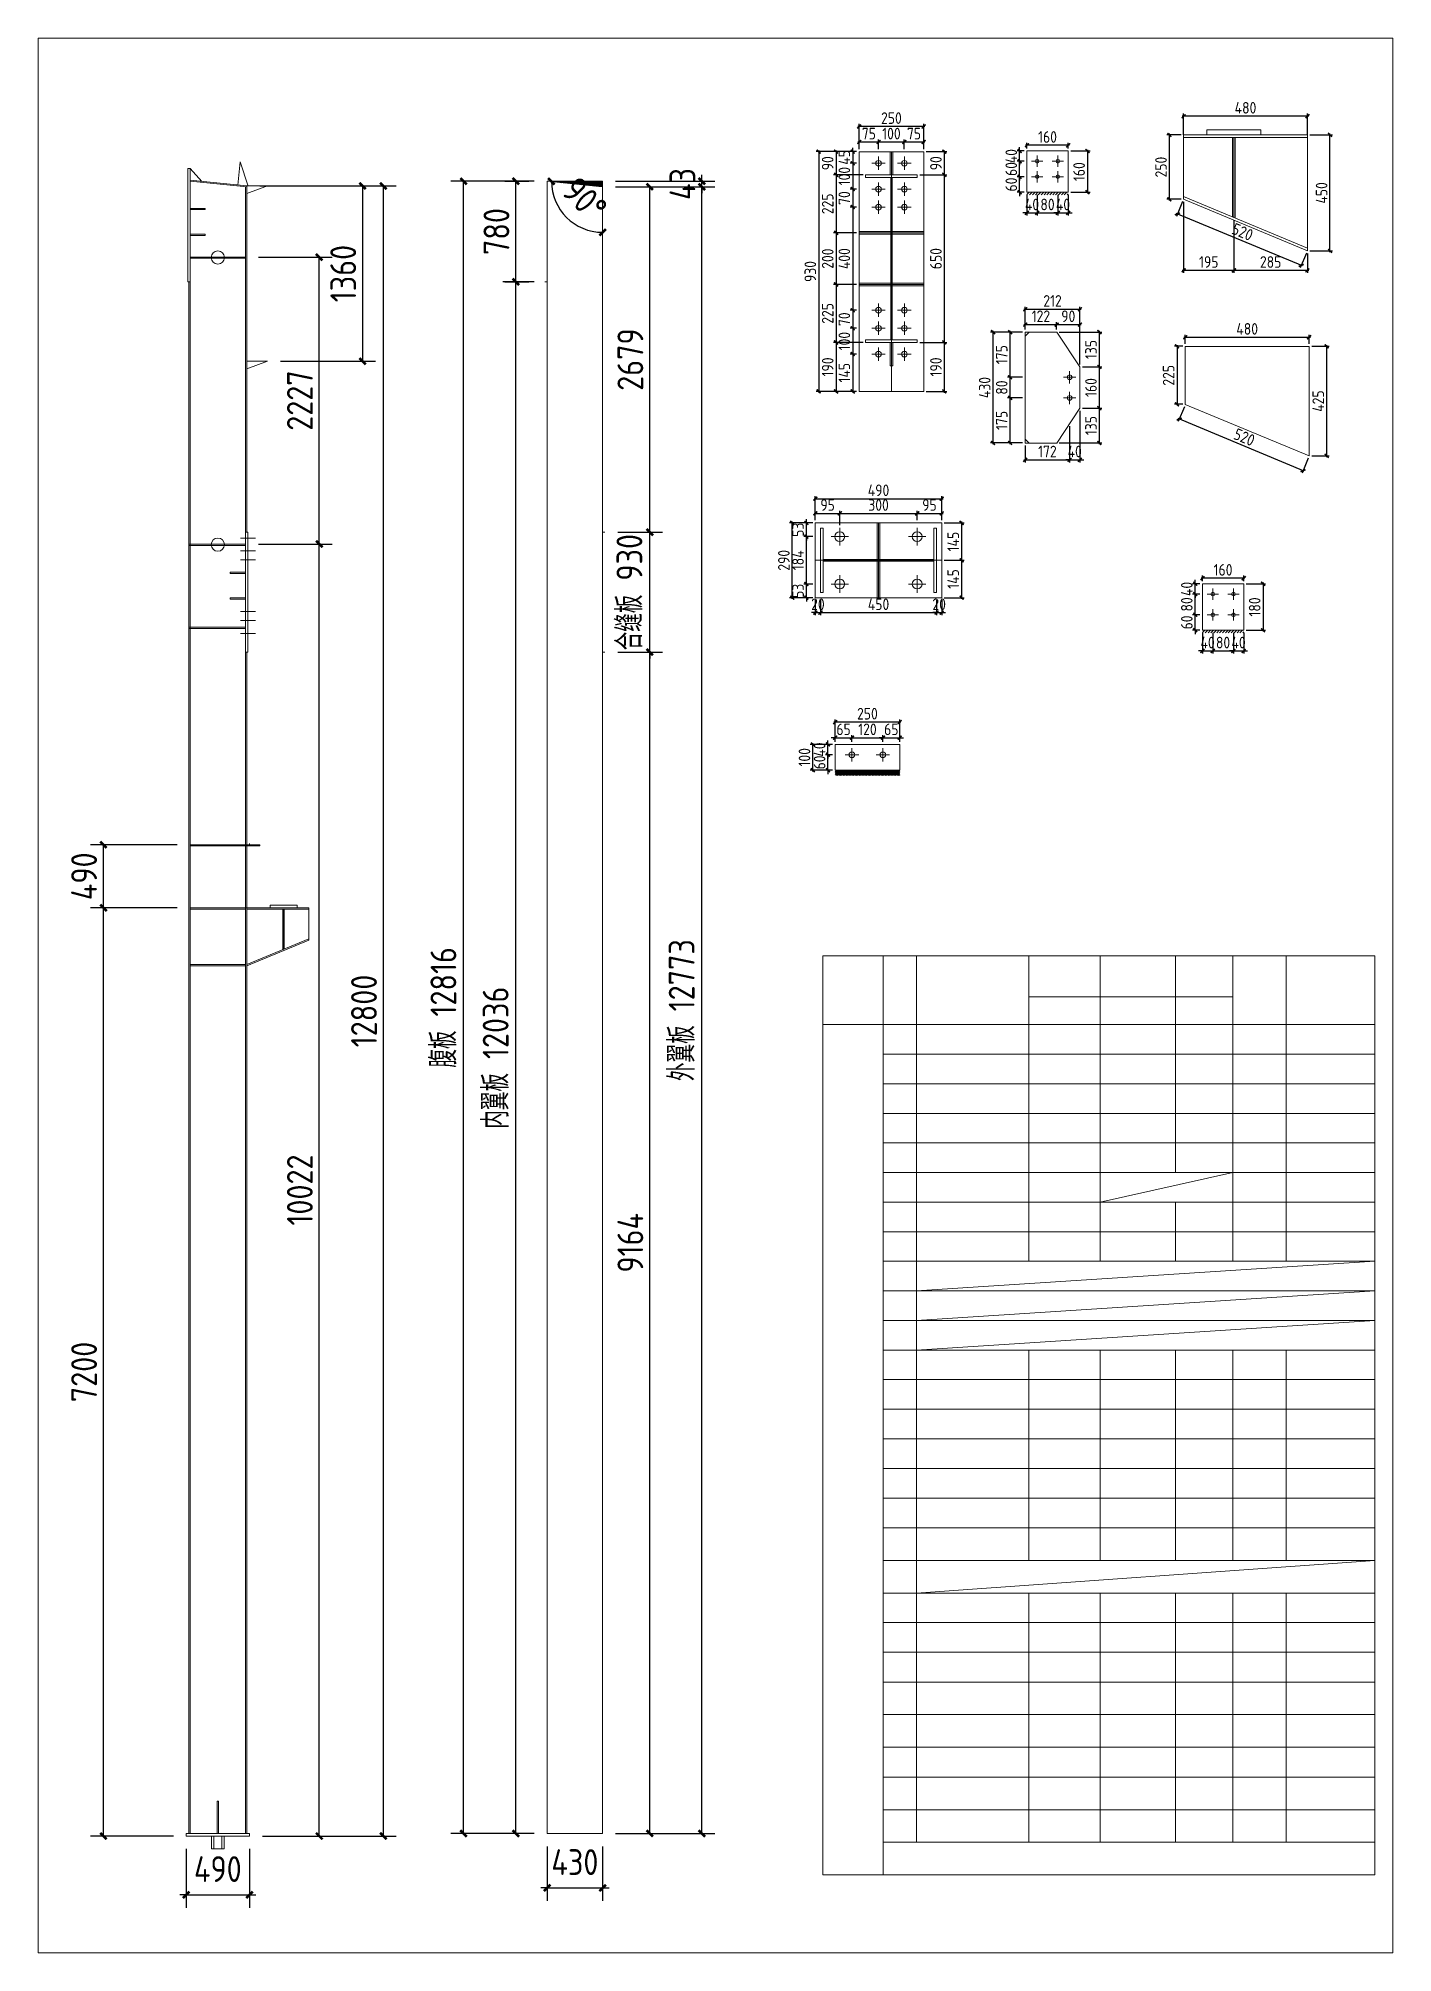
# Model space of a CAD drawing. Extents: x 485428 to 797698, y 56414 to 211814.
# Drawn here: x 683038 to 693538, y 110564 to 125414 of the extents above; entities that cross this region are included whole.
import ezdxf

# ---------------------------------------------------------------- set-up
doc = ezdxf.new("R2010")
doc.units = 0
doc.header["$LTSCALE"] = 1000
doc.header["$MEASUREMENT"] = 0
doc.layers.add('DOTE', color=1, linetype='Continuous')
doc.layers.add('钢架', color=7, linetype='Continuous', lineweight=25)
doc.styles.get("Standard").update_dxf_attribs({"font": 'gbenor.shx', "bigfont": 'gbcbig.shx'})
doc.dimstyles.get("Standard").update_dxf_attribs({"dimscale": 100, "dimtxt": 2, "dimasz": 0.4, "dimexe": 0.5, "dimexo": 1, "dimgap": 0.5, "dimtad": 1, "dimdec": 0, "dimzin": 0, "dimdsep": 46, "dimtxsty": 'Standard', "dimblk": 'ARCHTICK', "dimcen": 0.09, "dimadec": 0, "dimazin": 0, "dimtfac": 1, "dimtdec": 0, "dimtix": 1, "dimtmove": 2, "dimatfit": 3, "dimfxl": 1, "dimtolj": 1, "dimtzin": 0, "dimarcsym": 0})

msp = doc.modelspace()

# ---------------------------------------------------------------- blocks, each defined once
blk = doc.blocks.new('_ArchTick')
at = {"color": 0, "linetype": 'ByBlock', "const_width": 0.4}
blk.add_lwpolyline([(-0.5, -0.5), (0.5, 0.5)], dxfattribs=at)
blk = doc.blocks.new('*D692')
at = {"color": 3, "lineweight": -2}
for p, q in [((684115, 118669), (683443, 118669)), ((683543, 111469), (683543, 118669)), ((684085, 111469), (683443, 111469))]:
    blk.add_line(p, q, dxfattribs=at)
at = {"layer": 'Defpoints', "color": 0}
for p in [(683543, 118669), (684215, 118669), (684185, 111469)]:
    blk.add_point(p, dxfattribs=at)
at = {"color": 3, "lineweight": -2, "xscale": 50, "yscale": 50, "zscale": 50}
for p, rotation in [((683543, 118669), 90), ((683543, 111469), 270)]:
    blk.add_blockref('_ArchTick', p, dxfattribs=dict(at, rotation=rotation))
at = {"color": 0, "lineweight": 15, "insert": (683393, 115069), "char_height": 200, "attachment_point": 5, "rotation": 90}
blk.add_mtext('\\A1;7200', dxfattribs=at)
blk = doc.blocks.new('*D693')
at = {"color": 3, "lineweight": -2}
for p, q in [((684115, 119159), (683443, 119159)), ((683543, 118669), (683543, 119159)), ((684115, 118669), (683443, 118669))]:
    blk.add_line(p, q, dxfattribs=at)
at = {"layer": 'Defpoints', "color": 0}
for p in [(683543, 119159), (684215, 119159), (684215, 118669)]:
    blk.add_point(p, dxfattribs=at)
at = {"color": 3, "lineweight": -2, "xscale": 50, "yscale": 50, "zscale": 50}
for p, rotation in [((683543, 119159), 90), ((683543, 118669), 270)]:
    blk.add_blockref('_ArchTick', p, dxfattribs=dict(at, rotation=rotation))
at = {"color": 0, "lineweight": 15, "insert": (683393, 118914), "char_height": 200, "attachment_point": 5, "rotation": 90}
blk.add_mtext('\\A1;490', dxfattribs=at)
blk = doc.blocks.new('*D697')
at = {"color": 3, "lineweight": -2}
for p, q in [((684745, 121491), (685316, 121491)), ((685216, 111469), (685216, 121491)), ((684775, 111469), (685316, 111469))]:
    blk.add_line(p, q, dxfattribs=at)
at = {"layer": 'Defpoints', "color": 0}
for p in [(684645, 121491), (685216, 121491), (684675, 111469)]:
    blk.add_point(p, dxfattribs=at)
at = {"color": 3, "lineweight": -2, "xscale": 50, "yscale": 50, "zscale": 50}
for p, rotation in [((685216, 121491), 90), ((685216, 111469), 270)]:
    blk.add_blockref('_ArchTick', p, dxfattribs=dict(at, rotation=rotation))
at = {"color": 0, "lineweight": 15, "insert": (685066, 116480), "char_height": 200, "attachment_point": 5, "rotation": 90}
blk.add_mtext('\\A1;10022', dxfattribs=at)
blk = doc.blocks.new('*D698')
at = {"color": 3, "lineweight": -2}
for p, q in [((684745, 123717), (685316, 123717)), ((685216, 121491), (685216, 123717)), ((684745, 121491), (685316, 121491))]:
    blk.add_line(p, q, dxfattribs=at)
at = {"layer": 'Defpoints', "color": 0}
for p in [(684645, 123717), (685216, 123717), (684645, 121491)]:
    blk.add_point(p, dxfattribs=at)
at = {"color": 3, "lineweight": -2, "xscale": 50, "yscale": 50, "zscale": 50}
for p, rotation in [((685216, 123717), 90), ((685216, 121491), 270)]:
    blk.add_blockref('_ArchTick', p, dxfattribs=dict(at, rotation=rotation))
at = {"color": 0, "lineweight": 15, "insert": (685066, 122604), "char_height": 200, "attachment_point": 5, "rotation": 90}
blk.add_mtext('\\A1;2227', dxfattribs=at)
blk = doc.blocks.new('*D699')
at = {"color": 3, "lineweight": -2}
for p, q in [((684755, 124269), (685813, 124269)), ((685713, 111469), (685713, 124269)), ((684775, 111469), (685813, 111469))]:
    blk.add_line(p, q, dxfattribs=at)
at = {"layer": 'Defpoints', "color": 0}
for p in [(684655, 124269), (685713, 124269), (684675, 111469)]:
    blk.add_point(p, dxfattribs=at)
at = {"color": 3, "lineweight": -2, "xscale": 50, "yscale": 50, "zscale": 50}
for p, rotation in [((685713, 124269), 90), ((685713, 111469), 270)]:
    blk.add_blockref('_ArchTick', p, dxfattribs=dict(at, rotation=rotation))
at = {"color": 0, "lineweight": 15, "insert": (685563, 117869), "char_height": 200, "attachment_point": 5, "rotation": 90}
blk.add_mtext('\\A1;12800', dxfattribs=at)
blk = doc.blocks.new('*D691')
at = {"color": 3, "lineweight": -2}
for p, q in [((684185, 111369), (684185, 110913)), ((684675, 111369), (684675, 110913)), ((684185, 111013), (684135, 111013)), ((684185, 111013), (684675, 111013)), ((684675, 111013), (684725, 111013))]:
    blk.add_line(p, q, dxfattribs=at)
at = {"layer": 'Defpoints', "color": 0}
for p in [(684185, 111469), (684675, 111469), (684675, 111013)]:
    blk.add_point(p, dxfattribs=at)
at = {"color": 3, "lineweight": -2, "xscale": 50, "yscale": 50, "zscale": 50}
blk.add_blockref('_ArchTick', (684185, 111013), dxfattribs=at)
at = {"color": 3, "lineweight": -2, "xscale": 50, "yscale": 50, "zscale": 50, "rotation": 180}
blk.add_blockref('_ArchTick', (684675, 111013), dxfattribs=at)
at = {"color": 0, "lineweight": 15, "insert": (684430, 111213), "char_height": 200, "attachment_point": 5}
blk.add_mtext('\\A1;490', dxfattribs=at)
blk = doc.blocks.new('*D694')
at = {"color": 3, "lineweight": -2}
for p, q in [((686983, 111389), (686983, 110967)), ((687413, 111389), (687413, 110967)), ((686983, 111067), (686933, 111067)), ((686983, 111067), (687413, 111067)), ((687413, 111067), (687463, 111067))]:
    blk.add_line(p, q, dxfattribs=at)
at = {"layer": 'Defpoints', "color": 0}
for p in [(686983, 111489), (687413, 111489), (687413, 111067)]:
    blk.add_point(p, dxfattribs=at)
at = {"color": 3, "lineweight": -2, "xscale": 50, "yscale": 50, "zscale": 50}
blk.add_blockref('_ArchTick', (686983, 111067), dxfattribs=at)
at = {"color": 3, "lineweight": -2, "xscale": 50, "yscale": 50, "zscale": 50, "rotation": 180}
blk.add_blockref('_ArchTick', (687413, 111067), dxfattribs=at)
at = {"color": 0, "lineweight": 15, "insert": (687198, 111267), "char_height": 200, "attachment_point": 5}
blk.add_mtext('\\A1;430', dxfattribs=at)
blk = doc.blocks.new('*D690')
at = {"color": 3, "lineweight": -2}
for p, q in [((686883, 123525), (686640, 123525)), ((686740, 111489), (686740, 123525)), ((686883, 111489), (686640, 111489))]:
    blk.add_line(p, q, dxfattribs=at)
at = {"layer": 'Defpoints', "color": 0}
for p in [(686740, 123525), (686983, 123525), (686983, 111489)]:
    blk.add_point(p, dxfattribs=at)
at = {"color": 3, "lineweight": -2, "xscale": 50, "yscale": 50, "zscale": 50}
for p, rotation in [((686740, 123525), 90), ((686740, 111489), 270)]:
    blk.add_blockref('_ArchTick', p, dxfattribs=dict(at, rotation=rotation))
at = {"color": 0, "lineweight": 15, "insert": (686584, 117507), "char_height": 200, "attachment_point": 5, "rotation": 90}
blk.add_mtext('\\A1;内翼板 12036', dxfattribs=at)
blk = doc.blocks.new('*D695')
at = {"color": 3, "lineweight": -2}
for p, q in [((686655, 124305), (686840, 124305)), ((686740, 123525), (686740, 124305)), ((686655, 123525), (686840, 123525))]:
    blk.add_line(p, q, dxfattribs=at)
at = {"layer": 'Defpoints', "color": 0}
for p in [(686555, 124305), (686740, 124305), (686555, 123525)]:
    blk.add_point(p, dxfattribs=at)
at = {"color": 3, "lineweight": -2, "xscale": 50, "yscale": 50, "zscale": 50}
for p, rotation in [((686740, 124305), 90), ((686740, 123525), 270)]:
    blk.add_blockref('_ArchTick', p, dxfattribs=dict(at, rotation=rotation))
at = {"color": 0, "lineweight": 15, "insert": (686590, 123915), "char_height": 200, "attachment_point": 5, "rotation": 90}
blk.add_mtext('\\A1;780', dxfattribs=at)
blk = doc.blocks.new('*D696')
at = {"color": 3, "lineweight": -2}
for p, q in [((686883, 124305), (686235, 124305)), ((686335, 111489), (686335, 124305)), ((686883, 111489), (686235, 111489))]:
    blk.add_line(p, q, dxfattribs=at)
at = {"layer": 'Defpoints', "color": 0}
for p in [(686335, 124305), (686983, 124305), (686983, 111489)]:
    blk.add_point(p, dxfattribs=at)
at = {"color": 3, "lineweight": -2, "xscale": 50, "yscale": 50, "zscale": 50}
for p, rotation in [((686335, 124305), 90), ((686335, 111489), 270)]:
    blk.add_blockref('_ArchTick', p, dxfattribs=dict(at, rotation=rotation))
at = {"color": 0, "lineweight": 15, "insert": (686179, 117897), "char_height": 200, "attachment_point": 5, "rotation": 90}
blk.add_mtext('\\A1;腹板 12816', dxfattribs=at)
blk = doc.blocks.new('*D826')
at = {"color": 3, "lineweight": -2}
for p, q in [((689392, 124610), (689562, 124610)), ((689402, 124555), (689402, 124630)), ((689552, 124555), (689552, 124630))]:
    blk.add_line(p, q, dxfattribs=at)
at = {"layer": 'Defpoints', "color": 0}
for p in [(689552, 124610), (689402, 124535), (689552, 124535)]:
    blk.add_point(p, dxfattribs=at)
at = {"color": 3, "lineweight": -2, "xscale": 30, "yscale": 30, "zscale": 30, "rotation": 180}
blk.add_blockref('_ArchTick', (689402, 124610), dxfattribs=at)
at = {"color": 3, "lineweight": -2, "xscale": 30, "yscale": 30, "zscale": 30}
blk.add_blockref('_ArchTick', (689552, 124610), dxfattribs=at)
at = {"color": 0, "lineweight": 15, "insert": (689477, 124675), "char_height": 90, "attachment_point": 5}
blk.add_mtext('\\A1;75', dxfattribs=at)
blk = doc.blocks.new('*D786')
at = {"color": 3, "lineweight": -2}
for p, q in [((689542, 124610), (689762, 124610)), ((689552, 124555), (689552, 124630)), ((689752, 124555), (689752, 124630))]:
    blk.add_line(p, q, dxfattribs=at)
at = {"layer": 'Defpoints', "color": 0}
for p in [(689752, 124610), (689552, 124535), (689752, 124535)]:
    blk.add_point(p, dxfattribs=at)
at = {"color": 3, "lineweight": -2, "xscale": 30, "yscale": 30, "zscale": 30, "rotation": 180}
blk.add_blockref('_ArchTick', (689552, 124610), dxfattribs=at)
at = {"color": 3, "lineweight": -2, "xscale": 30, "yscale": 30, "zscale": 30}
blk.add_blockref('_ArchTick', (689752, 124610), dxfattribs=at)
at = {"color": 0, "lineweight": 15, "insert": (689652, 124675), "char_height": 90, "attachment_point": 5}
blk.add_mtext('\\A1;100', dxfattribs=at)
blk = doc.blocks.new('*D827')
at = {"color": 3, "lineweight": -2}
for p, q in [((689742, 124610), (689912, 124610)), ((689752, 124555), (689752, 124630)), ((689902, 124555), (689902, 124630))]:
    blk.add_line(p, q, dxfattribs=at)
at = {"layer": 'Defpoints', "color": 0}
for p in [(689902, 124610), (689752, 124535), (689902, 124535)]:
    blk.add_point(p, dxfattribs=at)
at = {"color": 3, "lineweight": -2, "xscale": 30, "yscale": 30, "zscale": 30, "rotation": 180}
blk.add_blockref('_ArchTick', (689752, 124610), dxfattribs=at)
at = {"color": 3, "lineweight": -2, "xscale": 30, "yscale": 30, "zscale": 30}
blk.add_blockref('_ArchTick', (689902, 124610), dxfattribs=at)
at = {"color": 0, "lineweight": 15, "insert": (689827, 124675), "char_height": 90, "attachment_point": 5}
blk.add_mtext('\\A1;75', dxfattribs=at)
blk = doc.blocks.new('*D787')
at = {"color": 3, "lineweight": -2}
for p, q in [((689382, 124535), (689332, 124535)), ((689382, 124445), (689332, 124445)), ((689352, 124535), (689352, 124565)), ((689352, 124535), (689352, 124445)), ((689352, 124445), (689352, 124415))]:
    blk.add_line(p, q, dxfattribs=at)
at = {"layer": 'Defpoints', "color": 0}
for p in [(689352, 124445), (689402, 124535), (689402, 124445)]:
    blk.add_point(p, dxfattribs=at)
at = {"color": 3, "lineweight": -2, "xscale": 30, "yscale": 30, "zscale": 30}
for p, rotation in [((689352, 124535), 270), ((689352, 124445), 90)]:
    blk.add_blockref('_ArchTick', p, dxfattribs=dict(at, rotation=rotation))
at = {"color": 0, "lineweight": 15, "insert": (689287, 124490), "char_height": 90, "attachment_point": 5, "rotation": 90}
blk.add_mtext('\\A1;45', dxfattribs=at)
blk = doc.blocks.new('*D788')
at = {"color": 3, "lineweight": -2}
for p, q in [((689382, 124445), (689332, 124445)), ((689352, 124455), (689352, 124235)), ((689382, 124245), (689332, 124245))]:
    blk.add_line(p, q, dxfattribs=at)
at = {"layer": 'Defpoints', "color": 0}
for p in [(689402, 124445), (689352, 124245), (689402, 124245)]:
    blk.add_point(p, dxfattribs=at)
at = {"color": 3, "lineweight": -2, "xscale": 30, "yscale": 30, "zscale": 30}
for p, rotation in [((689352, 124445), 90), ((689352, 124245), 270)]:
    blk.add_blockref('_ArchTick', p, dxfattribs=dict(at, rotation=rotation))
at = {"color": 0, "lineweight": 15, "insert": (689287, 124345), "char_height": 90, "attachment_point": 5, "rotation": 90}
blk.add_mtext('\\A1;100', dxfattribs=at)
blk = doc.blocks.new('*D789')
at = {"color": 3, "lineweight": -2}
for p, q in [((689382, 124245), (689332, 124245)), ((689352, 124255), (689352, 124095)), ((689382, 124105), (689332, 124105))]:
    blk.add_line(p, q, dxfattribs=at)
at = {"layer": 'Defpoints', "color": 0}
for p in [(689402, 124245), (689352, 124105), (689402, 124105)]:
    blk.add_point(p, dxfattribs=at)
at = {"color": 3, "lineweight": -2, "xscale": 30, "yscale": 30, "zscale": 30}
for p, rotation in [((689352, 124245), 90), ((689352, 124105), 270)]:
    blk.add_blockref('_ArchTick', p, dxfattribs=dict(at, rotation=rotation))
at = {"color": 0, "lineweight": 15, "insert": (689287, 124175), "char_height": 90, "attachment_point": 5, "rotation": 90}
blk.add_mtext('\\A1;70', dxfattribs=at)
blk = doc.blocks.new('*D790')
at = {"color": 3, "lineweight": -2}
for p, q in [((689382, 124105), (689332, 124105)), ((689352, 124115), (689352, 123295)), ((689382, 123305), (689332, 123305))]:
    blk.add_line(p, q, dxfattribs=at)
at = {"layer": 'Defpoints', "color": 0}
for p in [(689402, 124105), (689352, 123305), (689402, 123305)]:
    blk.add_point(p, dxfattribs=at)
at = {"color": 3, "lineweight": -2, "xscale": 30, "yscale": 30, "zscale": 30}
for p, rotation in [((689352, 124105), 90), ((689352, 123305), 270)]:
    blk.add_blockref('_ArchTick', p, dxfattribs=dict(at, rotation=rotation))
at = {"color": 0, "lineweight": 15, "insert": (689287, 123705), "char_height": 90, "attachment_point": 5, "rotation": 90}
blk.add_mtext('\\A1;400', dxfattribs=at)
blk = doc.blocks.new('*D791')
at = {"color": 3, "lineweight": -2}
for p, q in [((689382, 123305), (689332, 123305)), ((689352, 123315), (689352, 123155)), ((689382, 123165), (689332, 123165))]:
    blk.add_line(p, q, dxfattribs=at)
at = {"layer": 'Defpoints', "color": 0}
for p in [(689402, 123305), (689352, 123165), (689402, 123165)]:
    blk.add_point(p, dxfattribs=at)
at = {"color": 3, "lineweight": -2, "xscale": 30, "yscale": 30, "zscale": 30}
for p, rotation in [((689352, 123305), 90), ((689352, 123165), 270)]:
    blk.add_blockref('_ArchTick', p, dxfattribs=dict(at, rotation=rotation))
at = {"color": 0, "lineweight": 15, "insert": (689287, 123235), "char_height": 90, "attachment_point": 5, "rotation": 90}
blk.add_mtext('\\A1;70', dxfattribs=at)
blk = doc.blocks.new('*D792')
at = {"color": 3, "lineweight": -2}
for p, q in [((689382, 123165), (689332, 123165)), ((689352, 123175), (689352, 122955)), ((689382, 122965), (689332, 122965))]:
    blk.add_line(p, q, dxfattribs=at)
at = {"layer": 'Defpoints', "color": 0}
for p in [(689402, 123165), (689352, 122965), (689402, 122965)]:
    blk.add_point(p, dxfattribs=at)
at = {"color": 3, "lineweight": -2, "xscale": 30, "yscale": 30, "zscale": 30}
for p, rotation in [((689352, 123165), 90), ((689352, 122965), 270)]:
    blk.add_blockref('_ArchTick', p, dxfattribs=dict(at, rotation=rotation))
at = {"color": 0, "lineweight": 15, "insert": (689287, 123065), "char_height": 90, "attachment_point": 5, "rotation": 90}
blk.add_mtext('\\A1;100', dxfattribs=at)
blk = doc.blocks.new('*D828')
at = {"color": 3, "lineweight": -2}
for p, q in [((689382, 122965), (689332, 122965)), ((689352, 122975), (689352, 122665)), ((689382, 122675), (689332, 122675))]:
    blk.add_line(p, q, dxfattribs=at)
at = {"layer": 'Defpoints', "color": 0}
for p in [(689402, 122965), (689352, 122675), (689402, 122675)]:
    blk.add_point(p, dxfattribs=at)
at = {"color": 3, "lineweight": -2, "xscale": 30, "yscale": 30, "zscale": 30}
for p, rotation in [((689352, 122965), 90), ((689352, 122675), 270)]:
    blk.add_blockref('_ArchTick', p, dxfattribs=dict(at, rotation=rotation))
at = {"color": 0, "lineweight": 15, "insert": (689287, 122820), "char_height": 90, "attachment_point": 5, "rotation": 90}
blk.add_mtext('\\A1;145', dxfattribs=at)
blk = doc.blocks.new('*D793')
at = {"color": 3, "lineweight": -2}
for p, q in [((689382, 124535), (689203, 124535)), ((689223, 124545), (689223, 124345)), ((689432, 124355), (689203, 124355))]:
    blk.add_line(p, q, dxfattribs=at)
at = {"layer": 'Defpoints', "color": 0}
for p in [(689402, 124535), (689223, 124355), (689452, 124355)]:
    blk.add_point(p, dxfattribs=at)
at = {"color": 3, "lineweight": -2, "xscale": 30, "yscale": 30, "zscale": 30}
for p, rotation in [((689223, 124535), 90), ((689223, 124355), 270)]:
    blk.add_blockref('_ArchTick', p, dxfattribs=dict(at, rotation=rotation))
at = {"color": 0, "lineweight": 15, "insert": (689158, 124445), "char_height": 90, "attachment_point": 5, "rotation": 90}
blk.add_mtext('\\A1;90', dxfattribs=at)
blk = doc.blocks.new('*D794')
at = {"color": 3, "lineweight": -2}
for p, q in [((689432, 124355), (689203, 124355)), ((689223, 124365), (689223, 123895)), ((689382, 123905), (689203, 123905))]:
    blk.add_line(p, q, dxfattribs=at)
at = {"layer": 'Defpoints', "color": 0}
for p in [(689452, 124355), (689223, 123905), (689402, 123905)]:
    blk.add_point(p, dxfattribs=at)
at = {"color": 3, "lineweight": -2, "xscale": 30, "yscale": 30, "zscale": 30}
for p, rotation in [((689223, 124355), 90), ((689223, 123905), 270)]:
    blk.add_blockref('_ArchTick', p, dxfattribs=dict(at, rotation=rotation))
at = {"color": 0, "lineweight": 15, "insert": (689158, 124130), "char_height": 90, "attachment_point": 5, "rotation": 90}
blk.add_mtext('\\A1;225', dxfattribs=at)
blk = doc.blocks.new('*D795')
at = {"color": 3, "lineweight": -2}
for p, q in [((689382, 123905), (689203, 123905)), ((689223, 123915), (689223, 123495)), ((689382, 123505), (689203, 123505))]:
    blk.add_line(p, q, dxfattribs=at)
at = {"layer": 'Defpoints', "color": 0}
for p in [(689402, 123905), (689223, 123505), (689402, 123505)]:
    blk.add_point(p, dxfattribs=at)
at = {"color": 3, "lineweight": -2, "xscale": 30, "yscale": 30, "zscale": 30}
for p, rotation in [((689223, 123905), 90), ((689223, 123505), 270)]:
    blk.add_blockref('_ArchTick', p, dxfattribs=dict(at, rotation=rotation))
at = {"color": 0, "lineweight": 15, "insert": (689158, 123705), "char_height": 90, "attachment_point": 5, "rotation": 90}
blk.add_mtext('\\A1;200', dxfattribs=at)
blk = doc.blocks.new('*D796')
at = {"color": 3, "lineweight": -2}
for p, q in [((689382, 123505), (689203, 123505)), ((689223, 123515), (689223, 123045)), ((689432, 123055), (689203, 123055))]:
    blk.add_line(p, q, dxfattribs=at)
at = {"layer": 'Defpoints', "color": 0}
for p in [(689402, 123505), (689223, 123055), (689452, 123055)]:
    blk.add_point(p, dxfattribs=at)
at = {"color": 3, "lineweight": -2, "xscale": 30, "yscale": 30, "zscale": 30}
for p, rotation in [((689223, 123505), 90), ((689223, 123055), 270)]:
    blk.add_blockref('_ArchTick', p, dxfattribs=dict(at, rotation=rotation))
at = {"color": 0, "lineweight": 15, "insert": (689158, 123280), "char_height": 90, "attachment_point": 5, "rotation": 90}
blk.add_mtext('\\A1;225', dxfattribs=at)
blk = doc.blocks.new('*D797')
at = {"color": 3, "lineweight": -2}
for p, q in [((689432, 123055), (689203, 123055)), ((689223, 123065), (689223, 122665)), ((689382, 122675), (689203, 122675))]:
    blk.add_line(p, q, dxfattribs=at)
at = {"layer": 'Defpoints', "color": 0}
for p in [(689452, 123055), (689223, 122675), (689402, 122675)]:
    blk.add_point(p, dxfattribs=at)
at = {"color": 3, "lineweight": -2, "xscale": 30, "yscale": 30, "zscale": 30}
for p, rotation in [((689223, 123055), 90), ((689223, 122675), 270)]:
    blk.add_blockref('_ArchTick', p, dxfattribs=dict(at, rotation=rotation))
at = {"color": 0, "lineweight": 15, "insert": (689158, 122865), "char_height": 90, "attachment_point": 5, "rotation": 90}
blk.add_mtext('\\A1;190', dxfattribs=at)
blk = doc.blocks.new('*D798')
at = {"color": 3, "lineweight": -2}
for p, q in [((689382, 124535), (689068, 124535)), ((689088, 124545), (689088, 122665)), ((689382, 122675), (689068, 122675))]:
    blk.add_line(p, q, dxfattribs=at)
at = {"layer": 'Defpoints', "color": 0}
for p in [(689402, 124535), (689088, 122675), (689402, 122675)]:
    blk.add_point(p, dxfattribs=at)
at = {"color": 3, "lineweight": -2, "xscale": 30, "yscale": 30, "zscale": 30}
for p, rotation in [((689088, 124535), 90), ((689088, 122675), 270)]:
    blk.add_blockref('_ArchTick', p, dxfattribs=dict(at, rotation=rotation))
at = {"color": 0, "lineweight": 15, "insert": (689023, 123605), "char_height": 90, "attachment_point": 5, "rotation": 90}
blk.add_mtext('\\A1;930', dxfattribs=at)
blk = doc.blocks.new('*D799')
at = {"color": 3, "lineweight": -2}
for p, q in [((689402, 124555), (689402, 124750)), ((689902, 124555), (689902, 124750)), ((689912, 124730), (689392, 124730))]:
    blk.add_line(p, q, dxfattribs=at)
at = {"layer": 'Defpoints', "color": 0}
for p in [(689402, 124730), (689402, 124535), (689902, 124535)]:
    blk.add_point(p, dxfattribs=at)
at = {"color": 3, "lineweight": -2, "xscale": 30, "yscale": 30, "zscale": 30, "rotation": 180}
blk.add_blockref('_ArchTick', (689402, 124730), dxfattribs=at)
at = {"color": 3, "lineweight": -2, "xscale": 30, "yscale": 30, "zscale": 30}
blk.add_blockref('_ArchTick', (689902, 124730), dxfattribs=at)
at = {"color": 0, "lineweight": 15, "insert": (689652, 124795), "char_height": 90, "attachment_point": 5}
blk.add_mtext('\\A1;250', dxfattribs=at)
blk = doc.blocks.new('*D800')
at = {"color": 3, "lineweight": -2}
for p, q in [((689042, 121181), (688973, 121181)), ((688993, 121181), (688993, 121211)), ((688993, 121075), (688993, 121181)), ((689042, 121075), (688973, 121075)), ((688993, 121075), (688993, 121045))]:
    blk.add_line(p, q, dxfattribs=at)
at = {"layer": 'Defpoints', "color": 0}
for p in [(688993, 121181), (689062, 121181), (689062, 121075)]:
    blk.add_point(p, dxfattribs=at)
at = {"color": 3, "lineweight": -2, "xscale": 30, "yscale": 30, "zscale": 30}
for p, rotation in [((688993, 121181), 270), ((688993, 121075), 90)]:
    blk.add_blockref('_ArchTick', p, dxfattribs=dict(at, rotation=rotation))
at = {"color": 0, "lineweight": 15, "insert": (688928, 121128), "char_height": 90, "attachment_point": 5, "rotation": 90}
blk.add_mtext('\\A1;53', dxfattribs=at)
blk = doc.blocks.new('*D775')
at = {"color": 3, "lineweight": -2}
for p, q in [((689042, 121549), (688973, 121549)), ((688993, 121171), (688993, 121559)), ((689042, 121181), (688973, 121181))]:
    blk.add_line(p, q, dxfattribs=at)
at = {"layer": 'Defpoints', "color": 0}
for p in [(688993, 121549), (689062, 121549), (689062, 121181)]:
    blk.add_point(p, dxfattribs=at)
at = {"color": 3, "lineweight": -2, "xscale": 30, "yscale": 30, "zscale": 30}
for p, rotation in [((688993, 121549), 90), ((688993, 121181), 270)]:
    blk.add_blockref('_ArchTick', p, dxfattribs=dict(at, rotation=rotation))
at = {"color": 0, "lineweight": 15, "insert": (688928, 121365), "char_height": 90, "attachment_point": 5, "rotation": 90}
blk.add_mtext('\\A1;184', dxfattribs=at)
blk = doc.blocks.new('*D801')
at = {"color": 3, "lineweight": -2}
for p, q in [((689042, 121655), (688973, 121655)), ((688993, 121655), (688993, 121685)), ((688993, 121549), (688993, 121655)), ((689042, 121549), (688973, 121549)), ((688993, 121549), (688993, 121519))]:
    blk.add_line(p, q, dxfattribs=at)
at = {"layer": 'Defpoints', "color": 0}
for p in [(688993, 121655), (689062, 121655), (689062, 121549)]:
    blk.add_point(p, dxfattribs=at)
at = {"color": 3, "lineweight": -2, "xscale": 30, "yscale": 30, "zscale": 30}
for p, rotation in [((688993, 121655), 270), ((688993, 121549), 90)]:
    blk.add_blockref('_ArchTick', p, dxfattribs=dict(at, rotation=rotation))
at = {"color": 0, "lineweight": 15, "insert": (688928, 121602), "char_height": 90, "attachment_point": 5, "rotation": 90}
blk.add_mtext('\\A1;53', dxfattribs=at)
blk = doc.blocks.new('*D802')
at = {"color": 3, "lineweight": -2}
for p, q in [((689052, 121729), (689262, 121729)), ((689062, 121675), (689062, 121749)), ((689252, 121637), (689252, 121749))]:
    blk.add_line(p, q, dxfattribs=at)
at = {"layer": 'Defpoints', "color": 0}
for p in [(689062, 121655), (689252, 121729), (689252, 121617)]:
    blk.add_point(p, dxfattribs=at)
at = {"color": 3, "lineweight": -2, "xscale": 30, "yscale": 30, "zscale": 30, "rotation": 180}
blk.add_blockref('_ArchTick', (689062, 121729), dxfattribs=at)
at = {"color": 3, "lineweight": -2, "xscale": 30, "yscale": 30, "zscale": 30}
blk.add_blockref('_ArchTick', (689252, 121729), dxfattribs=at)
at = {"color": 0, "lineweight": 15, "insert": (689157, 121794), "char_height": 90, "attachment_point": 5}
blk.add_mtext('\\A1;95', dxfattribs=at)
blk = doc.blocks.new('*D803')
at = {"color": 3, "lineweight": -2}
for p, q in [((689242, 121729), (689862, 121729)), ((689252, 121637), (689252, 121749)), ((689852, 121675), (689852, 121749))]:
    blk.add_line(p, q, dxfattribs=at)
at = {"layer": 'Defpoints', "color": 0}
for p in [(689852, 121729), (689852, 121655), (689252, 121617)]:
    blk.add_point(p, dxfattribs=at)
at = {"color": 3, "lineweight": -2, "xscale": 30, "yscale": 30, "zscale": 30, "rotation": 180}
blk.add_blockref('_ArchTick', (689252, 121729), dxfattribs=at)
at = {"color": 3, "lineweight": -2, "xscale": 30, "yscale": 30, "zscale": 30}
blk.add_blockref('_ArchTick', (689852, 121729), dxfattribs=at)
at = {"color": 0, "lineweight": 15, "insert": (689552, 121794), "char_height": 90, "attachment_point": 5}
blk.add_mtext('\\A1;300', dxfattribs=at)
blk = doc.blocks.new('*D804')
at = {"color": 3, "lineweight": -2}
for p, q in [((689842, 121729), (690052, 121729)), ((689852, 121675), (689852, 121749)), ((690042, 121675), (690042, 121749))]:
    blk.add_line(p, q, dxfattribs=at)
at = {"layer": 'Defpoints', "color": 0}
for p in [(689852, 121655), (690042, 121729), (690042, 121655)]:
    blk.add_point(p, dxfattribs=at)
at = {"color": 3, "lineweight": -2, "xscale": 30, "yscale": 30, "zscale": 30, "rotation": 180}
blk.add_blockref('_ArchTick', (689852, 121729), dxfattribs=at)
at = {"color": 3, "lineweight": -2, "xscale": 30, "yscale": 30, "zscale": 30}
blk.add_blockref('_ArchTick', (690042, 121729), dxfattribs=at)
at = {"color": 0, "lineweight": 15, "insert": (689947, 121794), "char_height": 90, "attachment_point": 5}
blk.add_mtext('\\A1;95', dxfattribs=at)
blk = doc.blocks.new('*D805')
at = {"color": 3, "lineweight": -2}
for p, q in [((689042, 121655), (688863, 121655)), ((688883, 121065), (688883, 121665)), ((689042, 121075), (688863, 121075))]:
    blk.add_line(p, q, dxfattribs=at)
at = {"layer": 'Defpoints', "color": 0}
for p in [(688883, 121655), (689062, 121655), (689062, 121075)]:
    blk.add_point(p, dxfattribs=at)
at = {"color": 3, "lineweight": -2, "xscale": 30, "yscale": 30, "zscale": 30}
for p, rotation in [((688883, 121655), 90), ((688883, 121075), 270)]:
    blk.add_blockref('_ArchTick', p, dxfattribs=dict(at, rotation=rotation))
at = {"color": 0, "lineweight": 15, "insert": (688818, 121365), "char_height": 90, "attachment_point": 5, "rotation": 90}
blk.add_mtext('\\A1;290', dxfattribs=at)
blk = doc.blocks.new('*D806')
at = {"color": 3, "lineweight": -2}
for p, q in [((689052, 121843), (690052, 121843)), ((689062, 121675), (689062, 121863)), ((690042, 121675), (690042, 121863))]:
    blk.add_line(p, q, dxfattribs=at)
at = {"layer": 'Defpoints', "color": 0}
for p in [(690042, 121843), (689062, 121655), (690042, 121655)]:
    blk.add_point(p, dxfattribs=at)
at = {"color": 3, "lineweight": -2, "xscale": 30, "yscale": 30, "zscale": 30, "rotation": 180}
blk.add_blockref('_ArchTick', (689062, 121843), dxfattribs=at)
at = {"color": 3, "lineweight": -2, "xscale": 30, "yscale": 30, "zscale": 30}
blk.add_blockref('_ArchTick', (690042, 121843), dxfattribs=at)
at = {"color": 0, "lineweight": 15, "insert": (689552, 121908), "char_height": 90, "attachment_point": 5}
blk.add_mtext('\\A1;490', dxfattribs=at)
blk = doc.blocks.new('*D776')
at = {"color": 3, "lineweight": -2}
for p, q in [((689062, 121055), (689062, 120939)), ((689102, 121055), (689102, 120939)), ((689062, 120959), (689032, 120959)), ((689062, 120959), (689102, 120959)), ((689102, 120959), (689132, 120959))]:
    blk.add_line(p, q, dxfattribs=at)
at = {"layer": 'Defpoints', "color": 0}
for p in [(689062, 121075), (689102, 121075), (689102, 120959)]:
    blk.add_point(p, dxfattribs=at)
at = {"color": 3, "lineweight": -2, "xscale": 30, "yscale": 30, "zscale": 30}
blk.add_blockref('_ArchTick', (689062, 120959), dxfattribs=at)
at = {"color": 3, "lineweight": -2, "xscale": 30, "yscale": 30, "zscale": 30, "rotation": 180}
blk.add_blockref('_ArchTick', (689102, 120959), dxfattribs=at)
at = {"color": 0, "lineweight": 15, "insert": (689082, 121024), "char_height": 90, "attachment_point": 5}
blk.add_mtext('\\A1;20', dxfattribs=at)
blk = doc.blocks.new('*D777')
at = {"color": 3, "lineweight": -2}
for p, q in [((689102, 121055), (689102, 120939)), ((690002, 121055), (690002, 120939)), ((689092, 120959), (690012, 120959))]:
    blk.add_line(p, q, dxfattribs=at)
at = {"layer": 'Defpoints', "color": 0}
for p in [(689102, 121075), (690002, 121075), (690002, 120959)]:
    blk.add_point(p, dxfattribs=at)
at = {"color": 3, "lineweight": -2, "xscale": 30, "yscale": 30, "zscale": 30, "rotation": 180}
blk.add_blockref('_ArchTick', (689102, 120959), dxfattribs=at)
at = {"color": 3, "lineweight": -2, "xscale": 30, "yscale": 30, "zscale": 30}
blk.add_blockref('_ArchTick', (690002, 120959), dxfattribs=at)
at = {"color": 0, "lineweight": 15, "insert": (689552, 121024), "char_height": 90, "attachment_point": 5}
blk.add_mtext('\\A1;450', dxfattribs=at)
blk = doc.blocks.new('*D807')
at = {"color": 3, "lineweight": -2}
for p, q in [((690002, 121055), (690002, 120939)), ((690042, 121055), (690042, 120939)), ((690002, 120959), (689972, 120959)), ((690002, 120959), (690042, 120959)), ((690042, 120959), (690072, 120959))]:
    blk.add_line(p, q, dxfattribs=at)
at = {"layer": 'Defpoints', "color": 0}
for p in [(690002, 121075), (690042, 121075), (690042, 120959)]:
    blk.add_point(p, dxfattribs=at)
at = {"color": 3, "lineweight": -2, "xscale": 30, "yscale": 30, "zscale": 30}
blk.add_blockref('_ArchTick', (690002, 120959), dxfattribs=at)
at = {"color": 3, "lineweight": -2, "xscale": 30, "yscale": 30, "zscale": 30, "rotation": 180}
blk.add_blockref('_ArchTick', (690042, 120959), dxfattribs=at)
at = {"color": 0, "lineweight": 15, "insert": (690022, 121024), "char_height": 90, "attachment_point": 5}
blk.add_mtext('\\A1;20', dxfattribs=at)
blk = doc.blocks.new('*D808')
at = {"color": 3, "lineweight": -2}
for p, q in [((690062, 121655), (690216, 121655)), ((690196, 121665), (690196, 121355)), ((690062, 121365), (690216, 121365))]:
    blk.add_line(p, q, dxfattribs=at)
at = {"layer": 'Defpoints', "color": 0}
for p in [(690042, 121655), (690042, 121365), (690196, 121365)]:
    blk.add_point(p, dxfattribs=at)
at = {"color": 3, "lineweight": -2, "xscale": 30, "yscale": 30, "zscale": 30}
for p, rotation in [((690196, 121655), 90), ((690196, 121365), 270)]:
    blk.add_blockref('_ArchTick', p, dxfattribs=dict(at, rotation=rotation))
at = {"color": 0, "lineweight": 15, "insert": (690131, 121510), "char_height": 90, "attachment_point": 5, "rotation": 90}
blk.add_mtext('\\A1;145', dxfattribs=at)
blk = doc.blocks.new('*D809')
at = {"color": 3, "lineweight": -2}
for p, q in [((690062, 121365), (690216, 121365)), ((690196, 121375), (690196, 121065)), ((690062, 121075), (690216, 121075))]:
    blk.add_line(p, q, dxfattribs=at)
at = {"layer": 'Defpoints', "color": 0}
for p in [(690042, 121365), (690042, 121075), (690196, 121075)]:
    blk.add_point(p, dxfattribs=at)
at = {"color": 3, "lineweight": -2, "xscale": 30, "yscale": 30, "zscale": 30}
for p, rotation in [((690196, 121365), 90), ((690196, 121075), 270)]:
    blk.add_blockref('_ArchTick', p, dxfattribs=dict(at, rotation=rotation))
at = {"color": 0, "lineweight": 15, "insert": (690131, 121220), "char_height": 90, "attachment_point": 5, "rotation": 90}
blk.add_mtext('\\A1;145', dxfattribs=at)
blk = doc.blocks.new('*D810')
at = {"color": 3, "lineweight": -2}
for p, q in [((690702, 124200), (690702, 124040)), ((690782, 124200), (690782, 124040)), ((690702, 124060), (690672, 124060)), ((690702, 124060), (690782, 124060)), ((690782, 124060), (690812, 124060))]:
    blk.add_line(p, q, dxfattribs=at)
at = {"layer": 'Defpoints', "color": 0}
for p in [(690702, 124220), (690782, 124220), (690782, 124060)]:
    blk.add_point(p, dxfattribs=at)
at = {"color": 3, "lineweight": -2, "xscale": 30, "yscale": 30, "zscale": 30}
blk.add_blockref('_ArchTick', (690702, 124060), dxfattribs=at)
at = {"color": 3, "lineweight": -2, "xscale": 30, "yscale": 30, "zscale": 30, "rotation": 180}
blk.add_blockref('_ArchTick', (690782, 124060), dxfattribs=at)
at = {"color": 0, "lineweight": 15, "insert": (690742, 124125), "char_height": 90, "attachment_point": 5}
blk.add_mtext('\\A1;40', dxfattribs=at)
blk = doc.blocks.new('*D778')
at = {"color": 3, "lineweight": -2}
for p, q in [((690782, 124200), (690782, 124040)), ((690942, 124200), (690942, 124040)), ((690772, 124060), (690952, 124060))]:
    blk.add_line(p, q, dxfattribs=at)
at = {"layer": 'Defpoints', "color": 0}
for p in [(690782, 124220), (690942, 124220), (690942, 124060)]:
    blk.add_point(p, dxfattribs=at)
at = {"color": 3, "lineweight": -2, "xscale": 30, "yscale": 30, "zscale": 30, "rotation": 180}
blk.add_blockref('_ArchTick', (690782, 124060), dxfattribs=at)
at = {"color": 3, "lineweight": -2, "xscale": 30, "yscale": 30, "zscale": 30}
blk.add_blockref('_ArchTick', (690942, 124060), dxfattribs=at)
at = {"color": 0, "lineweight": 15, "insert": (690862, 124125), "char_height": 90, "attachment_point": 5}
blk.add_mtext('\\A1;80', dxfattribs=at)
blk = doc.blocks.new('*D779')
at = {"color": 3, "lineweight": -2}
for p, q in [((690942, 124200), (690942, 124040)), ((691022, 124200), (691022, 124040)), ((690942, 124060), (690912, 124060)), ((690942, 124060), (691022, 124060)), ((691022, 124060), (691052, 124060))]:
    blk.add_line(p, q, dxfattribs=at)
at = {"layer": 'Defpoints', "color": 0}
for p in [(690942, 124220), (691022, 124220), (691022, 124060)]:
    blk.add_point(p, dxfattribs=at)
at = {"color": 3, "lineweight": -2, "xscale": 30, "yscale": 30, "zscale": 30}
blk.add_blockref('_ArchTick', (690942, 124060), dxfattribs=at)
at = {"color": 3, "lineweight": -2, "xscale": 30, "yscale": 30, "zscale": 30, "rotation": 180}
blk.add_blockref('_ArchTick', (691022, 124060), dxfattribs=at)
at = {"color": 0, "lineweight": 15, "insert": (690982, 124125), "char_height": 90, "attachment_point": 5}
blk.add_mtext('\\A1;40', dxfattribs=at)
blk = doc.blocks.new('*D780')
at = {"color": 3, "lineweight": -2}
for p, q in [((690682, 124340), (690626, 124340)), ((690646, 124340), (690646, 124370)), ((690646, 124220), (690646, 124340)), ((690682, 124220), (690626, 124220)), ((690646, 124220), (690646, 124190))]:
    blk.add_line(p, q, dxfattribs=at)
at = {"layer": 'Defpoints', "color": 0}
for p in [(690646, 124340), (690702, 124340), (690702, 124220)]:
    blk.add_point(p, dxfattribs=at)
at = {"color": 3, "lineweight": -2, "xscale": 30, "yscale": 30, "zscale": 30}
for p, rotation in [((690646, 124340), 270), ((690646, 124220), 90)]:
    blk.add_blockref('_ArchTick', p, dxfattribs=dict(at, rotation=rotation))
at = {"color": 0, "lineweight": 15, "insert": (690581, 124280), "char_height": 90, "attachment_point": 5, "rotation": 90}
blk.add_mtext('\\A1;60', dxfattribs=at)
blk = doc.blocks.new('*D781')
at = {"color": 3, "lineweight": -2}
for p, q in [((690682, 124460), (690626, 124460)), ((690646, 124460), (690646, 124490)), ((690646, 124340), (690646, 124460)), ((690682, 124340), (690626, 124340)), ((690646, 124340), (690646, 124310))]:
    blk.add_line(p, q, dxfattribs=at)
at = {"layer": 'Defpoints', "color": 0}
for p in [(690646, 124460), (690702, 124460), (690702, 124340)]:
    blk.add_point(p, dxfattribs=at)
at = {"color": 3, "lineweight": -2, "xscale": 30, "yscale": 30, "zscale": 30}
for p, rotation in [((690646, 124460), 270), ((690646, 124340), 90)]:
    blk.add_blockref('_ArchTick', p, dxfattribs=dict(at, rotation=rotation))
at = {"color": 0, "lineweight": 15, "insert": (690581, 124400), "char_height": 90, "attachment_point": 5, "rotation": 90}
blk.add_mtext('\\A1;60', dxfattribs=at)
blk = doc.blocks.new('*D811')
at = {"color": 3, "lineweight": -2}
for p, q in [((690682, 124540), (690626, 124540)), ((690682, 124460), (690626, 124460)), ((690646, 124540), (690646, 124570)), ((690646, 124460), (690646, 124540)), ((690646, 124460), (690646, 124430))]:
    blk.add_line(p, q, dxfattribs=at)
at = {"layer": 'Defpoints', "color": 0}
for p in [(690646, 124540), (690702, 124540), (690702, 124460)]:
    blk.add_point(p, dxfattribs=at)
at = {"color": 3, "lineweight": -2, "xscale": 30, "yscale": 30, "zscale": 30}
for p, rotation in [((690646, 124540), 270), ((690646, 124460), 90)]:
    blk.add_blockref('_ArchTick', p, dxfattribs=dict(at, rotation=rotation))
at = {"color": 0, "lineweight": 15, "insert": (690581, 124500), "char_height": 90, "attachment_point": 5, "rotation": 90}
blk.add_mtext('\\A1;40', dxfattribs=at)
blk = doc.blocks.new('*D812')
at = {"color": 3, "lineweight": -2}
for p, q in [((690702, 124560), (690702, 124604)), ((691022, 124560), (691022, 124604)), ((691032, 124584), (690692, 124584))]:
    blk.add_line(p, q, dxfattribs=at)
at = {"layer": 'Defpoints', "color": 0}
for p in [(690702, 124584), (690702, 124540), (691022, 124540)]:
    blk.add_point(p, dxfattribs=at)
at = {"color": 3, "lineweight": -2, "xscale": 30, "yscale": 30, "zscale": 30, "rotation": 180}
blk.add_blockref('_ArchTick', (690702, 124584), dxfattribs=at)
at = {"color": 3, "lineweight": -2, "xscale": 30, "yscale": 30, "zscale": 30}
blk.add_blockref('_ArchTick', (691022, 124584), dxfattribs=at)
at = {"color": 0, "lineweight": 15, "insert": (690862, 124649), "char_height": 90, "attachment_point": 5}
blk.add_mtext('\\A1;160', dxfattribs=at)
blk = doc.blocks.new('*D782')
at = {"color": 3, "lineweight": -2}
for p, q in [((691042, 124540), (691192, 124540)), ((691172, 124550), (691172, 124210)), ((691042, 124220), (691192, 124220))]:
    blk.add_line(p, q, dxfattribs=at)
at = {"layer": 'Defpoints', "color": 0}
for p in [(691022, 124540), (691022, 124220), (691172, 124220)]:
    blk.add_point(p, dxfattribs=at)
at = {"color": 3, "lineweight": -2, "xscale": 30, "yscale": 30, "zscale": 30}
for p, rotation in [((691172, 124540), 90), ((691172, 124220), 270)]:
    blk.add_blockref('_ArchTick', p, dxfattribs=dict(at, rotation=rotation))
at = {"color": 0, "lineweight": 15, "insert": (691107, 124380), "char_height": 90, "attachment_point": 5, "rotation": 90}
blk.add_mtext('\\A1;160', dxfattribs=at)
blk = doc.blocks.new('*D813')
at = {"color": 3, "lineweight": -2}
for p, q in [((690669, 122625), (690552, 122625)), ((690572, 122265), (690572, 122635)), ((690669, 122275), (690552, 122275))]:
    blk.add_line(p, q, dxfattribs=at)
at = {"layer": 'Defpoints', "color": 0}
for p in [(690572, 122625), (690689, 122625), (690689, 122275)]:
    blk.add_point(p, dxfattribs=at)
at = {"color": 3, "lineweight": -2, "xscale": 30, "yscale": 30, "zscale": 30}
for p, rotation in [((690572, 122625), 90), ((690572, 122275), 270)]:
    blk.add_blockref('_ArchTick', p, dxfattribs=dict(at, rotation=rotation))
at = {"color": 0, "lineweight": 15, "insert": (690507, 122450), "char_height": 90, "attachment_point": 5, "rotation": 90}
blk.add_mtext('\\A1;175', dxfattribs=at)
blk = doc.blocks.new('*D783')
at = {"color": 3, "lineweight": -2}
for p, q in [((690669, 122785), (690552, 122785)), ((690572, 122615), (690572, 122795)), ((690669, 122625), (690552, 122625))]:
    blk.add_line(p, q, dxfattribs=at)
at = {"layer": 'Defpoints', "color": 0}
for p in [(690572, 122785), (690689, 122785), (690689, 122625)]:
    blk.add_point(p, dxfattribs=at)
at = {"color": 3, "lineweight": -2, "xscale": 30, "yscale": 30, "zscale": 30}
for p, rotation in [((690572, 122785), 90), ((690572, 122625), 270)]:
    blk.add_blockref('_ArchTick', p, dxfattribs=dict(at, rotation=rotation))
at = {"color": 0, "lineweight": 15, "insert": (690507, 122705), "char_height": 90, "attachment_point": 5, "rotation": 90}
blk.add_mtext('\\A1;80', dxfattribs=at)
blk = doc.blocks.new('*D814')
at = {"color": 3, "lineweight": -2}
for p, q in [((690669, 123135), (690552, 123135)), ((690572, 122775), (690572, 123145)), ((690669, 122785), (690552, 122785))]:
    blk.add_line(p, q, dxfattribs=at)
at = {"layer": 'Defpoints', "color": 0}
for p in [(690572, 123135), (690689, 123135), (690689, 122785)]:
    blk.add_point(p, dxfattribs=at)
at = {"color": 3, "lineweight": -2, "xscale": 30, "yscale": 30, "zscale": 30}
for p, rotation in [((690572, 123135), 90), ((690572, 122785), 270)]:
    blk.add_blockref('_ArchTick', p, dxfattribs=dict(at, rotation=rotation))
at = {"color": 0, "lineweight": 15, "insert": (690507, 122960), "char_height": 90, "attachment_point": 5, "rotation": 90}
blk.add_mtext('\\A1;175', dxfattribs=at)
blk = doc.blocks.new('*D815')
at = {"color": 3, "lineweight": -2}
for p, q in [((690679, 123193), (690943, 123193)), ((690689, 123155), (690689, 123213)), ((690933, 123155), (690933, 123213))]:
    blk.add_line(p, q, dxfattribs=at)
at = {"layer": 'Defpoints', "color": 0}
for p in [(690689, 123135), (690933, 123193), (690933, 123135)]:
    blk.add_point(p, dxfattribs=at)
at = {"color": 3, "lineweight": -2, "xscale": 30, "yscale": 30, "zscale": 30, "rotation": 180}
blk.add_blockref('_ArchTick', (690689, 123193), dxfattribs=at)
at = {"color": 3, "lineweight": -2, "xscale": 30, "yscale": 30, "zscale": 30}
blk.add_blockref('_ArchTick', (690933, 123193), dxfattribs=at)
at = {"color": 0, "lineweight": 15, "insert": (690811, 123258), "char_height": 90, "attachment_point": 5}
blk.add_mtext('\\A1;122', dxfattribs=at)
blk = doc.blocks.new('*D816')
at = {"color": 3, "lineweight": -2}
for p, q in [((690923, 123193), (691123, 123193)), ((690933, 123155), (690933, 123213)), ((691113, 122885), (691113, 123213))]:
    blk.add_line(p, q, dxfattribs=at)
at = {"layer": 'Defpoints', "color": 0}
for p in [(690933, 123135), (691113, 123193), (691113, 122865)]:
    blk.add_point(p, dxfattribs=at)
at = {"color": 3, "lineweight": -2, "xscale": 30, "yscale": 30, "zscale": 30, "rotation": 180}
blk.add_blockref('_ArchTick', (690933, 123193), dxfattribs=at)
at = {"color": 3, "lineweight": -2, "xscale": 30, "yscale": 30, "zscale": 30}
blk.add_blockref('_ArchTick', (691113, 123193), dxfattribs=at)
at = {"color": 0, "lineweight": 15, "insert": (691023, 123258), "char_height": 90, "attachment_point": 5}
blk.add_mtext('\\A1;90', dxfattribs=at)
blk = doc.blocks.new('*D784')
at = {"color": 3, "lineweight": -2}
for p, q in [((691033, 122405), (691033, 122124)), ((690689, 122255), (690689, 122124)), ((690679, 122144), (691043, 122144))]:
    blk.add_line(p, q, dxfattribs=at)
at = {"layer": 'Defpoints', "color": 0}
for p in [(691033, 122425), (690689, 122275), (691033, 122144)]:
    blk.add_point(p, dxfattribs=at)
at = {"color": 3, "lineweight": -2, "xscale": 30, "yscale": 30, "zscale": 30, "rotation": 180}
blk.add_blockref('_ArchTick', (690689, 122144), dxfattribs=at)
at = {"color": 3, "lineweight": -2, "xscale": 30, "yscale": 30, "zscale": 30}
blk.add_blockref('_ArchTick', (691033, 122144), dxfattribs=at)
at = {"color": 0, "lineweight": 15, "insert": (690861, 122209), "char_height": 90, "attachment_point": 5}
blk.add_mtext('\\A1;172', dxfattribs=at)
blk = doc.blocks.new('*D817')
at = {"color": 3, "lineweight": -2}
for p, q in [((691113, 122525), (691113, 122124)), ((691033, 122405), (691033, 122124)), ((691033, 122144), (691003, 122144)), ((691033, 122144), (691113, 122144)), ((691113, 122144), (691143, 122144))]:
    blk.add_line(p, q, dxfattribs=at)
at = {"layer": 'Defpoints', "color": 0}
for p in [(691113, 122545), (691033, 122425), (691113, 122144)]:
    blk.add_point(p, dxfattribs=at)
at = {"color": 3, "lineweight": -2, "xscale": 30, "yscale": 30, "zscale": 30}
blk.add_blockref('_ArchTick', (691033, 122144), dxfattribs=at)
at = {"color": 3, "lineweight": -2, "xscale": 30, "yscale": 30, "zscale": 30, "rotation": 180}
blk.add_blockref('_ArchTick', (691113, 122144), dxfattribs=at)
at = {"color": 0, "lineweight": 15, "insert": (691073, 122209), "char_height": 90, "attachment_point": 5}
blk.add_mtext('\\A1;40', dxfattribs=at)
blk = doc.blocks.new('*D818')
at = {"color": 3, "lineweight": -2}
for p, q in [((690679, 123312), (691123, 123312)), ((690689, 123155), (690689, 123332)), ((691113, 122885), (691113, 123332))]:
    blk.add_line(p, q, dxfattribs=at)
at = {"layer": 'Defpoints', "color": 0}
for p in [(691113, 123312), (690689, 123135), (691113, 122865)]:
    blk.add_point(p, dxfattribs=at)
at = {"color": 3, "lineweight": -2, "xscale": 30, "yscale": 30, "zscale": 30, "rotation": 180}
blk.add_blockref('_ArchTick', (690689, 123312), dxfattribs=at)
at = {"color": 3, "lineweight": -2, "xscale": 30, "yscale": 30, "zscale": 30}
blk.add_blockref('_ArchTick', (691113, 123312), dxfattribs=at)
at = {"color": 0, "lineweight": 15, "insert": (690901, 123377), "char_height": 90, "attachment_point": 5}
blk.add_mtext('\\A1;212', dxfattribs=at)
blk = doc.blocks.new('*D819')
at = {"color": 3, "lineweight": -2}
for p, q in [((690669, 123135), (690420, 123135)), ((690440, 122265), (690440, 123145)), ((690669, 122275), (690420, 122275))]:
    blk.add_line(p, q, dxfattribs=at)
at = {"layer": 'Defpoints', "color": 0}
for p in [(690440, 123135), (690689, 123135), (690689, 122275)]:
    blk.add_point(p, dxfattribs=at)
at = {"color": 3, "lineweight": -2, "xscale": 30, "yscale": 30, "zscale": 30}
for p, rotation in [((690440, 123135), 90), ((690440, 122275), 270)]:
    blk.add_blockref('_ArchTick', p, dxfattribs=dict(at, rotation=rotation))
at = {"color": 0, "lineweight": 15, "insert": (690375, 122705), "char_height": 90, "attachment_point": 5, "rotation": 90}
blk.add_mtext('\\A1;430', dxfattribs=at)
blk = doc.blocks.new('*D820')
at = {"color": 3, "lineweight": -2}
for p, q in [((691133, 122545), (691284, 122545)), ((691264, 122265), (691264, 122555)), ((690953, 122275), (691284, 122275))]:
    blk.add_line(p, q, dxfattribs=at)
at = {"layer": 'Defpoints', "color": 0}
for p in [(691113, 122545), (691264, 122545), (690933, 122275)]:
    blk.add_point(p, dxfattribs=at)
at = {"color": 3, "lineweight": -2, "xscale": 30, "yscale": 30, "zscale": 30}
for p, rotation in [((691264, 122545), 90), ((691264, 122275), 270)]:
    blk.add_blockref('_ArchTick', p, dxfattribs=dict(at, rotation=rotation))
at = {"color": 0, "lineweight": 15, "insert": (691199, 122410), "char_height": 90, "attachment_point": 5, "rotation": 90}
blk.add_mtext('\\A1;135', dxfattribs=at)
blk = doc.blocks.new('*D821')
at = {"color": 3, "lineweight": -2}
for p, q in [((691133, 122865), (691284, 122865)), ((691264, 122535), (691264, 122875)), ((691133, 122545), (691284, 122545))]:
    blk.add_line(p, q, dxfattribs=at)
at = {"layer": 'Defpoints', "color": 0}
for p in [(691113, 122865), (691264, 122865), (691113, 122545)]:
    blk.add_point(p, dxfattribs=at)
at = {"color": 3, "lineweight": -2, "xscale": 30, "yscale": 30, "zscale": 30}
for p, rotation in [((691264, 122865), 90), ((691264, 122545), 270)]:
    blk.add_blockref('_ArchTick', p, dxfattribs=dict(at, rotation=rotation))
at = {"color": 0, "lineweight": 15, "insert": (691199, 122705), "char_height": 90, "attachment_point": 5, "rotation": 90}
blk.add_mtext('\\A1;160', dxfattribs=at)
blk = doc.blocks.new('*D785')
at = {"color": 3, "lineweight": -2}
for p, q in [((690953, 123135), (691284, 123135)), ((691264, 122855), (691264, 123145)), ((691133, 122865), (691284, 122865))]:
    blk.add_line(p, q, dxfattribs=at)
at = {"layer": 'Defpoints', "color": 0}
for p in [(690933, 123135), (691264, 123135), (691113, 122865)]:
    blk.add_point(p, dxfattribs=at)
at = {"color": 3, "lineweight": -2, "xscale": 30, "yscale": 30, "zscale": 30}
for p, rotation in [((691264, 123135), 90), ((691264, 122865), 270)]:
    blk.add_blockref('_ArchTick', p, dxfattribs=dict(at, rotation=rotation))
at = {"color": 0, "lineweight": 15, "insert": (691199, 123000), "char_height": 90, "attachment_point": 5, "rotation": 90}
blk.add_mtext('\\A1;135', dxfattribs=at)
blk = doc.blocks.new('*D822')
at = {"color": 3, "lineweight": -2}
for p, q in [((691910, 123025), (691846, 123025)), ((691866, 123035), (691866, 122565)), ((691910, 122575), (691846, 122575))]:
    blk.add_line(p, q, dxfattribs=at)
at = {"layer": 'Defpoints', "color": 0}
for p in [(691930, 123025), (691866, 122575), (691930, 122575)]:
    blk.add_point(p, dxfattribs=at)
at = {"color": 3, "lineweight": -2, "xscale": 30, "yscale": 30, "zscale": 30}
for p, rotation in [((691866, 123025), 90), ((691866, 122575), 270)]:
    blk.add_blockref('_ArchTick', p, dxfattribs=dict(at, rotation=rotation))
at = {"color": 0, "lineweight": 15, "insert": (691801, 122800), "char_height": 90, "attachment_point": 5, "rotation": 90}
blk.add_mtext('\\A1;225', dxfattribs=at)
blk = doc.blocks.new('*D823')
at = {"color": 3, "lineweight": -2}
for p, q in [((691930, 123045), (691930, 123115)), ((692890, 123045), (692890, 123115)), ((691920, 123095), (692900, 123095))]:
    blk.add_line(p, q, dxfattribs=at)
at = {"layer": 'Defpoints', "color": 0}
for p in [(691930, 123025), (692890, 123095), (692890, 123025)]:
    blk.add_point(p, dxfattribs=at)
at = {"color": 3, "lineweight": -2, "xscale": 30, "yscale": 30, "zscale": 30, "rotation": 180}
blk.add_blockref('_ArchTick', (691930, 123095), dxfattribs=at)
at = {"color": 3, "lineweight": -2, "xscale": 30, "yscale": 30, "zscale": 30}
blk.add_blockref('_ArchTick', (692890, 123095), dxfattribs=at)
at = {"color": 0, "lineweight": 15, "insert": (692410, 123160), "char_height": 90, "attachment_point": 5}
blk.add_mtext('\\A1;480', dxfattribs=at)
blk = doc.blocks.new('*D824')
at = {"color": 3, "lineweight": -2}
for p, q in [((691923, 122556), (691875, 122442)), ((692852, 122057), (691874, 122464)), ((692883, 122156), (692835, 122042))]:
    blk.add_line(p, q, dxfattribs=at)
at = {"layer": 'Defpoints', "color": 0}
for p in [(691930, 122575), (691883, 122460), (692890, 122175)]:
    blk.add_point(p, dxfattribs=at)
at = {"color": 3, "lineweight": -2, "xscale": 30, "yscale": 30, "zscale": 30}
for p, rotation in [((691883, 122460), 157.3801350519556), ((692843, 122060), 337.3801350519557)]:
    blk.add_blockref('_ArchTick', p, dxfattribs=dict(at, rotation=rotation))
at = {"color": 0, "lineweight": 15, "insert": (692388, 122320), "char_height": 90, "attachment_point": 5, "rotation": 337.3801}
blk.add_mtext('\\A1;520', dxfattribs=at)
blk = doc.blocks.new('*D825')
at = {"color": 3, "lineweight": -2}
for p, q in [((692910, 123025), (693046, 123025)), ((693026, 123035), (693026, 122165)), ((692910, 122175), (693046, 122175))]:
    blk.add_line(p, q, dxfattribs=at)
at = {"layer": 'Defpoints', "color": 0}
for p in [(692890, 123025), (692890, 122175), (693026, 122175)]:
    blk.add_point(p, dxfattribs=at)
at = {"color": 3, "lineweight": -2, "xscale": 30, "yscale": 30, "zscale": 30}
for p, rotation in [((693026, 123025), 90), ((693026, 122175), 270)]:
    blk.add_blockref('_ArchTick', p, dxfattribs=dict(at, rotation=rotation))
at = {"color": 0, "lineweight": 15, "insert": (692961, 122600), "char_height": 90, "attachment_point": 5, "rotation": 90}
blk.add_mtext('\\A1;425', dxfattribs=at)
blk = doc.blocks.new('*D945')
at = {"color": 3, "lineweight": -2}
for p, q in [((691897, 124665), (691787, 124665)), ((691807, 124155), (691807, 124675)), ((691897, 124165), (691787, 124165))]:
    blk.add_line(p, q, dxfattribs=at)
at = {"layer": 'Defpoints', "color": 0}
for p in [(691807, 124665), (691917, 124665), (691917, 124165)]:
    blk.add_point(p, dxfattribs=at)
at = {"color": 3, "lineweight": -2, "xscale": 30, "yscale": 30, "zscale": 30}
for p, rotation in [((691807, 124665), 90), ((691807, 124165), 270)]:
    blk.add_blockref('_ArchTick', p, dxfattribs=dict(at, rotation=rotation))
at = {"color": 0, "lineweight": 15, "insert": (691742, 124415), "char_height": 90, "attachment_point": 5, "rotation": 90}
blk.add_mtext('\\A1;250', dxfattribs=at)
blk = doc.blocks.new('*D946')
at = {"color": 3, "lineweight": -2}
for p, q in [((692897, 124665), (693072, 124665)), ((693052, 123755), (693052, 124675)), ((692897, 123765), (693072, 123765))]:
    blk.add_line(p, q, dxfattribs=at)
at = {"layer": 'Defpoints', "color": 0}
for p in [(692877, 124665), (693052, 124665), (692877, 123765)]:
    blk.add_point(p, dxfattribs=at)
at = {"color": 3, "lineweight": -2, "xscale": 30, "yscale": 30, "zscale": 30}
for p, rotation in [((693052, 124665), 90), ((693052, 123765), 270)]:
    blk.add_blockref('_ArchTick', p, dxfattribs=dict(at, rotation=rotation))
at = {"color": 0, "lineweight": 15, "insert": (692987, 124215), "char_height": 90, "attachment_point": 5, "rotation": 90}
blk.add_mtext('\\A1;450', dxfattribs=at)
blk = doc.blocks.new('*D947')
at = {"color": 3, "lineweight": -2}
for p, q in [((691909, 124147), (691862, 124033)), ((692839, 123648), (691860, 124056)), ((692869, 123747), (692822, 123633))]:
    blk.add_line(p, q, dxfattribs=at)
at = {"layer": 'Defpoints', "color": 0}
for p in [(691917, 124165), (691869, 124052), (692877, 123765)]:
    blk.add_point(p, dxfattribs=at)
at = {"color": 3, "lineweight": -2, "xscale": 30, "yscale": 30, "zscale": 30}
for p, rotation in [((691869, 124052), 157.3801350519596), ((692829, 123652), 337.3801350519596)]:
    blk.add_blockref('_ArchTick', p, dxfattribs=dict(at, rotation=rotation))
at = {"color": 0, "lineweight": 15, "insert": (692374, 123912), "char_height": 90, "attachment_point": 5, "rotation": 337.3801}
blk.add_mtext('\\A1;520', dxfattribs=at)
blk = doc.blocks.new('*D948')
at = {"color": 3, "lineweight": -2}
for p, q in [((692887, 124810), (691907, 124810)), ((691917, 124665), (691917, 124830)), ((692877, 124665), (692877, 124830))]:
    blk.add_line(p, q, dxfattribs=at)
at = {"layer": 'Defpoints', "color": 0}
for p in [(691917, 124810), (691917, 124645), (692877, 124645)]:
    blk.add_point(p, dxfattribs=at)
at = {"color": 3, "lineweight": -2, "xscale": 30, "yscale": 30, "zscale": 30, "rotation": 180}
blk.add_blockref('_ArchTick', (691917, 124810), dxfattribs=at)
at = {"color": 3, "lineweight": -2, "xscale": 30, "yscale": 30, "zscale": 30}
blk.add_blockref('_ArchTick', (692877, 124810), dxfattribs=at)
at = {"color": 0, "lineweight": 15, "insert": (692397, 124875), "char_height": 90, "attachment_point": 5}
blk.add_mtext('\\A1;480', dxfattribs=at)
blk = doc.blocks.new('*D949')
at = {"color": 3, "lineweight": -2}
for p, q in [((692307, 124004), (692307, 123594)), ((692877, 123745), (692877, 123594)), ((692887, 123614), (692297, 123614))]:
    blk.add_line(p, q, dxfattribs=at)
at = {"layer": 'Defpoints', "color": 0}
for p in [(692307, 124024), (692877, 123765), (692307, 123614)]:
    blk.add_point(p, dxfattribs=at)
at = {"color": 3, "lineweight": -2, "xscale": 30, "yscale": 30, "zscale": 30, "rotation": 180}
blk.add_blockref('_ArchTick', (692307, 123614), dxfattribs=at)
at = {"color": 3, "lineweight": -2, "xscale": 30, "yscale": 30, "zscale": 30}
blk.add_blockref('_ArchTick', (692877, 123614), dxfattribs=at)
at = {"color": 0, "lineweight": 15, "insert": (692592, 123679), "char_height": 90, "attachment_point": 5}
blk.add_mtext('\\A1;285', dxfattribs=at)
blk = doc.blocks.new('*D950')
at = {"color": 3, "lineweight": -2}
for p, q in [((691917, 124145), (691917, 123594)), ((692307, 124004), (692307, 123594)), ((692317, 123614), (691907, 123614))]:
    blk.add_line(p, q, dxfattribs=at)
at = {"layer": 'Defpoints', "color": 0}
for p in [(691917, 124165), (692307, 124024), (691917, 123614)]:
    blk.add_point(p, dxfattribs=at)
at = {"color": 3, "lineweight": -2, "xscale": 30, "yscale": 30, "zscale": 30, "rotation": 180}
blk.add_blockref('_ArchTick', (691917, 123614), dxfattribs=at)
at = {"color": 3, "lineweight": -2, "xscale": 30, "yscale": 30, "zscale": 30}
blk.add_blockref('_ArchTick', (692307, 123614), dxfattribs=at)
at = {"color": 0, "lineweight": 15, "insert": (692112, 123679), "char_height": 90, "attachment_point": 5}
blk.add_mtext('\\A1;195', dxfattribs=at)
blk = doc.blocks.new('*D956')
at = {"color": 3, "lineweight": -2}
for p, q in [((692063, 120803), (692063, 120642)), ((692143, 120803), (692143, 120642)), ((692063, 120662), (692033, 120662)), ((692063, 120662), (692143, 120662)), ((692143, 120662), (692173, 120662))]:
    blk.add_line(p, q, dxfattribs=at)
at = {"layer": 'Defpoints', "color": 0}
for p in [(692063, 120823), (692143, 120823), (692143, 120662)]:
    blk.add_point(p, dxfattribs=at)
at = {"color": 3, "lineweight": -2, "xscale": 30, "yscale": 30, "zscale": 30}
blk.add_blockref('_ArchTick', (692063, 120662), dxfattribs=at)
at = {"color": 3, "lineweight": -2, "xscale": 30, "yscale": 30, "zscale": 30, "rotation": 180}
blk.add_blockref('_ArchTick', (692143, 120662), dxfattribs=at)
at = {"color": 0, "lineweight": 15, "insert": (692103, 120727), "char_height": 90, "attachment_point": 5}
blk.add_mtext('\\A1;40', dxfattribs=at)
blk = doc.blocks.new('*D951')
at = {"color": 3, "lineweight": -2}
for p, q in [((692143, 120803), (692143, 120642)), ((692303, 120803), (692303, 120642)), ((692133, 120662), (692313, 120662))]:
    blk.add_line(p, q, dxfattribs=at)
at = {"layer": 'Defpoints', "color": 0}
for p in [(692143, 120823), (692303, 120823), (692303, 120662)]:
    blk.add_point(p, dxfattribs=at)
at = {"color": 3, "lineweight": -2, "xscale": 30, "yscale": 30, "zscale": 30, "rotation": 180}
blk.add_blockref('_ArchTick', (692143, 120662), dxfattribs=at)
at = {"color": 3, "lineweight": -2, "xscale": 30, "yscale": 30, "zscale": 30}
blk.add_blockref('_ArchTick', (692303, 120662), dxfattribs=at)
at = {"color": 0, "lineweight": 15, "insert": (692223, 120727), "char_height": 90, "attachment_point": 5}
blk.add_mtext('\\A1;80', dxfattribs=at)
blk = doc.blocks.new('*D952')
at = {"color": 3, "lineweight": -2}
for p, q in [((692303, 120803), (692303, 120642)), ((692383, 120803), (692383, 120642)), ((692303, 120662), (692273, 120662)), ((692303, 120662), (692383, 120662)), ((692383, 120662), (692413, 120662))]:
    blk.add_line(p, q, dxfattribs=at)
at = {"layer": 'Defpoints', "color": 0}
for p in [(692303, 120823), (692383, 120823), (692383, 120662)]:
    blk.add_point(p, dxfattribs=at)
at = {"color": 3, "lineweight": -2, "xscale": 30, "yscale": 30, "zscale": 30}
blk.add_blockref('_ArchTick', (692303, 120662), dxfattribs=at)
at = {"color": 3, "lineweight": -2, "xscale": 30, "yscale": 30, "zscale": 30, "rotation": 180}
blk.add_blockref('_ArchTick', (692383, 120662), dxfattribs=at)
at = {"color": 0, "lineweight": 15, "insert": (692343, 120727), "char_height": 90, "attachment_point": 5}
blk.add_mtext('\\A1;40', dxfattribs=at)
blk = doc.blocks.new('*D953')
at = {"color": 3, "lineweight": -2}
for p, q in [((692043, 120943), (691987, 120943)), ((692007, 120943), (692007, 120973)), ((692007, 120823), (692007, 120943)), ((692043, 120823), (691987, 120823)), ((692007, 120823), (692007, 120793))]:
    blk.add_line(p, q, dxfattribs=at)
at = {"layer": 'Defpoints', "color": 0}
for p in [(692007, 120943), (692063, 120943), (692063, 120823)]:
    blk.add_point(p, dxfattribs=at)
at = {"color": 3, "lineweight": -2, "xscale": 30, "yscale": 30, "zscale": 30}
for p, rotation in [((692007, 120943), 270), ((692007, 120823), 90)]:
    blk.add_blockref('_ArchTick', p, dxfattribs=dict(at, rotation=rotation))
at = {"color": 0, "lineweight": 15, "insert": (691942, 120883), "char_height": 90, "attachment_point": 5, "rotation": 90}
blk.add_mtext('\\A1;60', dxfattribs=at)
blk = doc.blocks.new('*D954')
at = {"color": 3, "lineweight": -2}
for p, q in [((692043, 121103), (691987, 121103)), ((692007, 120933), (692007, 121113)), ((692043, 120943), (691987, 120943))]:
    blk.add_line(p, q, dxfattribs=at)
at = {"layer": 'Defpoints', "color": 0}
for p in [(692007, 121103), (692063, 121103), (692063, 120943)]:
    blk.add_point(p, dxfattribs=at)
at = {"color": 3, "lineweight": -2, "xscale": 30, "yscale": 30, "zscale": 30}
for p, rotation in [((692007, 121103), 90), ((692007, 120943), 270)]:
    blk.add_blockref('_ArchTick', p, dxfattribs=dict(at, rotation=rotation))
at = {"color": 0, "lineweight": 15, "insert": (691942, 121023), "char_height": 90, "attachment_point": 5, "rotation": 90}
blk.add_mtext('\\A1;80', dxfattribs=at)
blk = doc.blocks.new('*D957')
at = {"color": 3, "lineweight": -2}
for p, q in [((692043, 121183), (691987, 121183)), ((692007, 121183), (692007, 121213)), ((692007, 121103), (692007, 121183)), ((692043, 121103), (691987, 121103)), ((692007, 121103), (692007, 121073))]:
    blk.add_line(p, q, dxfattribs=at)
at = {"layer": 'Defpoints', "color": 0}
for p in [(692007, 121183), (692063, 121183), (692063, 121103)]:
    blk.add_point(p, dxfattribs=at)
at = {"color": 3, "lineweight": -2, "xscale": 30, "yscale": 30, "zscale": 30}
for p, rotation in [((692007, 121183), 270), ((692007, 121103), 90)]:
    blk.add_blockref('_ArchTick', p, dxfattribs=dict(at, rotation=rotation))
at = {"color": 0, "lineweight": 15, "insert": (691942, 121143), "char_height": 90, "attachment_point": 5, "rotation": 90}
blk.add_mtext('\\A1;40', dxfattribs=at)
blk = doc.blocks.new('*D958')
at = {"color": 3, "lineweight": -2}
for p, q in [((692393, 121226), (692053, 121226)), ((692063, 121203), (692063, 121246)), ((692383, 121203), (692383, 121246))]:
    blk.add_line(p, q, dxfattribs=at)
at = {"layer": 'Defpoints', "color": 0}
for p in [(692063, 121226), (692063, 121183), (692383, 121183)]:
    blk.add_point(p, dxfattribs=at)
at = {"color": 3, "lineweight": -2, "xscale": 30, "yscale": 30, "zscale": 30, "rotation": 180}
blk.add_blockref('_ArchTick', (692063, 121226), dxfattribs=at)
at = {"color": 3, "lineweight": -2, "xscale": 30, "yscale": 30, "zscale": 30}
blk.add_blockref('_ArchTick', (692383, 121226), dxfattribs=at)
at = {"color": 0, "lineweight": 15, "insert": (692223, 121291), "char_height": 90, "attachment_point": 5}
blk.add_mtext('\\A1;160', dxfattribs=at)
blk = doc.blocks.new('*D955')
at = {"color": 3, "lineweight": -2}
for p, q in [((692403, 121183), (692553, 121183)), ((692533, 121193), (692533, 120813)), ((692403, 120823), (692553, 120823))]:
    blk.add_line(p, q, dxfattribs=at)
at = {"layer": 'Defpoints', "color": 0}
for p in [(692383, 121183), (692383, 120823), (692533, 120823)]:
    blk.add_point(p, dxfattribs=at)
at = {"color": 3, "lineweight": -2, "xscale": 30, "yscale": 30, "zscale": 30}
for p, rotation in [((692533, 121183), 90), ((692533, 120823), 270)]:
    blk.add_blockref('_ArchTick', p, dxfattribs=dict(at, rotation=rotation))
at = {"color": 0, "lineweight": 15, "insert": (692468, 121003), "char_height": 90, "attachment_point": 5, "rotation": 90}
blk.add_mtext('\\A1;180', dxfattribs=at)
blk = doc.blocks.new('*D991')
at = {"color": 0, "lineweight": -2}
blk.add_arc((687413, 124305), 396, 180, 270, dxfattribs=at)
at = {"layer": 'Defpoints', "color": 0}
for p in [(686983, 124305), (687413, 124305), (687413, 124262), (687070, 124107), (687413, 111489)]:
    blk.add_point(p, dxfattribs=at)
at = {"color": 0, "lineweight": -2, "xscale": 50, "yscale": 50, "zscale": 50, "rotation": 90.00000000001286}
blk.add_blockref('_ArchTick', (687016, 124305), dxfattribs=at)
at = {"color": 0, "lineweight": -2, "xscale": 50, "yscale": 50, "zscale": 50}
blk.add_blockref('_ArchTick', (687413, 123909), dxfattribs=at)
at = {"color": 0, "lineweight": 15, "insert": (687274, 124166), "char_height": 200, "attachment_point": 5, "rotation": 315}
blk.add_mtext('\\A1;90°', dxfattribs=at)
blk = doc.blocks.new('*D3007')
at = {"color": 3, "lineweight": -2}
for p, q in [((689196, 119857), (689140, 119857)), ((689160, 119857), (689160, 119887)), ((689160, 119737), (689160, 119857)), ((689196, 119737), (689140, 119737)), ((689160, 119737), (689160, 119707))]:
    blk.add_line(p, q, dxfattribs=at)
at = {"layer": 'Defpoints', "color": 0}
for p in [(689160, 119857), (689216, 119857), (689216, 119737)]:
    blk.add_point(p, dxfattribs=at)
at = {"color": 3, "lineweight": -2, "xscale": 30, "yscale": 30, "zscale": 30}
for p, rotation in [((689160, 119857), 270), ((689160, 119737), 90)]:
    blk.add_blockref('_ArchTick', p, dxfattribs=dict(at, rotation=rotation))
at = {"color": 0, "lineweight": 15, "insert": (689095, 119797), "char_height": 90, "attachment_point": 5, "rotation": 90}
blk.add_mtext('\\A1;60', dxfattribs=at)
blk = doc.blocks.new('*D3010')
at = {"color": 3, "lineweight": -2}
for p, q in [((689196, 119937), (689140, 119937)), ((689196, 119857), (689140, 119857)), ((689160, 119937), (689160, 119967)), ((689160, 119857), (689160, 119937)), ((689160, 119857), (689160, 119827))]:
    blk.add_line(p, q, dxfattribs=at)
at = {"layer": 'Defpoints', "color": 0}
for p in [(689160, 119937), (689216, 119937), (689216, 119857)]:
    blk.add_point(p, dxfattribs=at)
at = {"color": 3, "lineweight": -2, "xscale": 30, "yscale": 30, "zscale": 30}
for p, rotation in [((689160, 119937), 270), ((689160, 119857), 90)]:
    blk.add_blockref('_ArchTick', p, dxfattribs=dict(at, rotation=rotation))
at = {"color": 0, "lineweight": 15, "insert": (689095, 119897), "char_height": 90, "attachment_point": 5, "rotation": 90}
blk.add_mtext('\\A1;40', dxfattribs=at)
blk = doc.blocks.new('*D3011')
at = {"color": 3, "lineweight": -2}
for p, q in [((689196, 119937), (689023, 119937)), ((689043, 119727), (689043, 119947)), ((689196, 119737), (689023, 119737))]:
    blk.add_line(p, q, dxfattribs=at)
at = {"layer": 'Defpoints', "color": 0}
for p in [(689043, 119937), (689216, 119937), (689216, 119737)]:
    blk.add_point(p, dxfattribs=at)
at = {"color": 3, "lineweight": -2, "xscale": 30, "yscale": 30, "zscale": 30}
for p, rotation in [((689043, 119937), 90), ((689043, 119737), 270)]:
    blk.add_blockref('_ArchTick', p, dxfattribs=dict(at, rotation=rotation))
at = {"color": 0, "lineweight": 15, "insert": (688978, 119837), "char_height": 90, "attachment_point": 5, "rotation": 90}
blk.add_mtext('\\A1;100', dxfattribs=at)
blk = doc.blocks.new('*D3008')
at = {"color": 3, "lineweight": -2}
for p, q in [((689216, 119989), (689186, 119989)), ((689216, 119957), (689216, 120009)), ((689216, 119989), (689346, 119989)), ((689346, 119957), (689346, 120009)), ((689346, 119989), (689376, 119989))]:
    blk.add_line(p, q, dxfattribs=at)
at = {"layer": 'Defpoints', "color": 0}
for p in [(689346, 119989), (689216, 119937), (689346, 119937)]:
    blk.add_point(p, dxfattribs=at)
at = {"color": 3, "lineweight": -2, "xscale": 30, "yscale": 30, "zscale": 30}
blk.add_blockref('_ArchTick', (689216, 119989), dxfattribs=at)
at = {"color": 3, "lineweight": -2, "xscale": 30, "yscale": 30, "zscale": 30, "rotation": 180}
blk.add_blockref('_ArchTick', (689346, 119989), dxfattribs=at)
at = {"color": 0, "lineweight": 15, "insert": (689281, 120054), "char_height": 90, "attachment_point": 5}
blk.add_mtext('\\A1;65', dxfattribs=at)
blk = doc.blocks.new('*D3009')
at = {"color": 3, "lineweight": -2}
for p, q in [((689336, 119989), (689596, 119989)), ((689346, 119957), (689346, 120009)), ((689586, 119957), (689586, 120009))]:
    blk.add_line(p, q, dxfattribs=at)
at = {"layer": 'Defpoints', "color": 0}
for p in [(689586, 119989), (689346, 119937), (689586, 119937)]:
    blk.add_point(p, dxfattribs=at)
at = {"color": 3, "lineweight": -2, "xscale": 30, "yscale": 30, "zscale": 30, "rotation": 180}
blk.add_blockref('_ArchTick', (689346, 119989), dxfattribs=at)
at = {"color": 3, "lineweight": -2, "xscale": 30, "yscale": 30, "zscale": 30}
blk.add_blockref('_ArchTick', (689586, 119989), dxfattribs=at)
at = {"color": 0, "lineweight": 15, "insert": (689466, 120054), "char_height": 90, "attachment_point": 5}
blk.add_mtext('\\A1;120', dxfattribs=at)
blk = doc.blocks.new('*D3012')
at = {"color": 3, "lineweight": -2}
for p, q in [((689586, 119989), (689556, 119989)), ((689586, 119957), (689586, 120009)), ((689586, 119989), (689716, 119989)), ((689716, 119957), (689716, 120009)), ((689716, 119989), (689746, 119989))]:
    blk.add_line(p, q, dxfattribs=at)
at = {"layer": 'Defpoints', "color": 0}
for p in [(689716, 119989), (689586, 119937), (689716, 119937)]:
    blk.add_point(p, dxfattribs=at)
at = {"color": 3, "lineweight": -2, "xscale": 30, "yscale": 30, "zscale": 30}
blk.add_blockref('_ArchTick', (689586, 119989), dxfattribs=at)
at = {"color": 3, "lineweight": -2, "xscale": 30, "yscale": 30, "zscale": 30, "rotation": 180}
blk.add_blockref('_ArchTick', (689716, 119989), dxfattribs=at)
at = {"color": 0, "lineweight": 15, "insert": (689651, 120054), "char_height": 90, "attachment_point": 5}
blk.add_mtext('\\A1;65', dxfattribs=at)
blk = doc.blocks.new('*D3013')
at = {"color": 3, "lineweight": -2}
for p, q in [((689726, 120110), (689206, 120110)), ((689216, 119957), (689216, 120130)), ((689716, 119957), (689716, 120130))]:
    blk.add_line(p, q, dxfattribs=at)
at = {"layer": 'Defpoints', "color": 0}
for p in [(689216, 120110), (689216, 119937), (689716, 119937)]:
    blk.add_point(p, dxfattribs=at)
at = {"color": 3, "lineweight": -2, "xscale": 30, "yscale": 30, "zscale": 30, "rotation": 180}
blk.add_blockref('_ArchTick', (689216, 120110), dxfattribs=at)
at = {"color": 3, "lineweight": -2, "xscale": 30, "yscale": 30, "zscale": 30}
blk.add_blockref('_ArchTick', (689716, 120110), dxfattribs=at)
at = {"color": 0, "lineweight": 15, "insert": (689466, 120175), "char_height": 90, "attachment_point": 5}
blk.add_mtext('\\A1;250', dxfattribs=at)
blk = doc.blocks.new('*D3290')
at = {"color": 3, "lineweight": -2}
for p, q in [((687513, 124262), (688282, 124262)), ((688182, 111489), (688182, 124262)), ((687513, 111489), (688282, 111489))]:
    blk.add_line(p, q, dxfattribs=at)
at = {"layer": 'Defpoints', "color": 0}
for p in [(687413, 124262), (688182, 124262), (687413, 111489)]:
    blk.add_point(p, dxfattribs=at)
at = {"color": 3, "lineweight": -2, "xscale": 50, "yscale": 50, "zscale": 50}
for p, rotation in [((688182, 124262), 90), ((688182, 111489), 270)]:
    blk.add_blockref('_ArchTick', p, dxfattribs=dict(at, rotation=rotation))
at = {"color": 0, "lineweight": 15, "insert": (688026, 117876), "char_height": 200, "attachment_point": 5, "rotation": 90}
blk.add_mtext('\\A1;外翼板 12773', dxfattribs=at)
blk = doc.blocks.new('*D3291')
at = {"color": 3, "lineweight": -2}
for p, q in [((687513, 124305), (688282, 124305)), ((688182, 124305), (688182, 124355)), ((688182, 124262), (688182, 124305)), ((687513, 124262), (688282, 124262)), ((688182, 124262), (688182, 124212))]:
    blk.add_line(p, q, dxfattribs=at)
at = {"layer": 'Defpoints', "color": 0}
for p in [(687413, 124305), (688182, 124305), (687413, 124262)]:
    blk.add_point(p, dxfattribs=at)
at = {"color": 3, "lineweight": -2, "xscale": 50, "yscale": 50, "zscale": 50}
for p, rotation in [((688182, 124305), 270), ((688182, 124262), 90)]:
    blk.add_blockref('_ArchTick', p, dxfattribs=dict(at, rotation=rotation))
at = {"color": 0, "lineweight": 15, "insert": (688032, 124284), "char_height": 200, "attachment_point": 5, "rotation": 90}
blk.add_mtext('\\A1;43', dxfattribs=at)
blk = doc.blocks.new('*D3287')
at = {"color": 3, "lineweight": -2}
for p, q in [((687531, 120653), (687878, 120653)), ((687778, 111489), (687778, 120653)), ((687513, 111489), (687878, 111489))]:
    blk.add_line(p, q, dxfattribs=at)
at = {"layer": 'Defpoints', "color": 0}
for p in [(687431, 120653), (687778, 120653), (687413, 111489)]:
    blk.add_point(p, dxfattribs=at)
at = {"color": 3, "lineweight": -2, "xscale": 50, "yscale": 50, "zscale": 50}
for p, rotation in [((687778, 120653), 90), ((687778, 111489), 270)]:
    blk.add_blockref('_ArchTick', p, dxfattribs=dict(at, rotation=rotation))
at = {"color": 0, "lineweight": 15, "insert": (687628, 116071), "char_height": 200, "attachment_point": 5, "rotation": 90}
blk.add_mtext('\\A1;9164', dxfattribs=at)
blk = doc.blocks.new('*D3288')
at = {"color": 3, "lineweight": -2}
for p, q in [((687778, 121583), (687778, 121633)), ((687531, 121583), (687878, 121583)), ((687778, 120653), (687778, 121583)), ((687531, 120653), (687878, 120653)), ((687778, 120653), (687778, 120603))]:
    blk.add_line(p, q, dxfattribs=at)
at = {"layer": 'Defpoints', "color": 0}
for p in [(687431, 121583), (687778, 121583), (687431, 120653)]:
    blk.add_point(p, dxfattribs=at)
at = {"color": 3, "lineweight": -2, "xscale": 50, "yscale": 50, "zscale": 50}
for p, rotation in [((687778, 121583), 270), ((687778, 120653), 90)]:
    blk.add_blockref('_ArchTick', p, dxfattribs=dict(at, rotation=rotation))
at = {"color": 0, "lineweight": 15, "insert": (687621, 121118), "char_height": 200, "attachment_point": 5, "rotation": 90}
blk.add_mtext('\\A1;合缝板 930', dxfattribs=at)
blk = doc.blocks.new('*D3289')
at = {"color": 3, "lineweight": -2}
for p, q in [((687513, 124262), (687878, 124262)), ((687778, 121583), (687778, 124262)), ((687531, 121583), (687878, 121583))]:
    blk.add_line(p, q, dxfattribs=at)
at = {"layer": 'Defpoints', "color": 0}
for p in [(687413, 124262), (687778, 124262), (687431, 121583)]:
    blk.add_point(p, dxfattribs=at)
at = {"color": 3, "lineweight": -2, "xscale": 50, "yscale": 50, "zscale": 50}
for p, rotation in [((687778, 124262), 90), ((687778, 121583), 270)]:
    blk.add_blockref('_ArchTick', p, dxfattribs=dict(at, rotation=rotation))
at = {"color": 0, "lineweight": 15, "insert": (687628, 122922), "char_height": 200, "attachment_point": 5, "rotation": 90}
blk.add_mtext('\\A1;2679', dxfattribs=at)
blk = doc.blocks.new('*D3302')
at = {"color": 3, "lineweight": -2}
for p, q in [((684915, 124269), (685652, 124269)), ((685552, 124269), (685552, 122909)), ((684915, 122909), (685652, 122909))]:
    blk.add_line(p, q, dxfattribs=at)
at = {"layer": 'Defpoints', "color": 0}
for p in [(684815, 124269), (684815, 122909), (685552, 122909)]:
    blk.add_point(p, dxfattribs=at)
at = {"color": 3, "lineweight": -2, "xscale": 50, "yscale": 50, "zscale": 50}
for p, rotation in [((685552, 124269), 90), ((685552, 122909), 270)]:
    blk.add_blockref('_ArchTick', p, dxfattribs=dict(at, rotation=rotation))
at = {"color": 0, "lineweight": 15, "insert": (685402, 123589), "char_height": 200, "attachment_point": 5, "rotation": 90}
blk.add_mtext('\\A1;1360', dxfattribs=at)
blk = doc.blocks.new('*D3311')
at = {"color": 3, "lineweight": -2}
for p, q in [((689922, 124535), (690082, 124535)), ((690062, 124545), (690062, 124345)), ((689872, 124355), (690082, 124355))]:
    blk.add_line(p, q, dxfattribs=at)
at = {"layer": 'Defpoints', "color": 0}
for p in [(689902, 124535), (689852, 124355), (690062, 124355)]:
    blk.add_point(p, dxfattribs=at)
at = {"color": 3, "lineweight": -2, "xscale": 30, "yscale": 30, "zscale": 30}
for p, rotation in [((690062, 124535), 90), ((690062, 124355), 270)]:
    blk.add_blockref('_ArchTick', p, dxfattribs=dict(at, rotation=rotation))
at = {"color": 0, "lineweight": 15, "insert": (689997, 124445), "char_height": 90, "attachment_point": 5, "rotation": 90}
blk.add_mtext('\\A1;90', dxfattribs=at)
blk = doc.blocks.new('*D3312')
at = {"color": 3, "lineweight": -2}
for p, q in [((689872, 124355), (690082, 124355)), ((690062, 124365), (690062, 123045)), ((689872, 123055), (690082, 123055))]:
    blk.add_line(p, q, dxfattribs=at)
at = {"layer": 'Defpoints', "color": 0}
for p in [(689852, 124355), (689852, 123055), (690062, 123055)]:
    blk.add_point(p, dxfattribs=at)
at = {"color": 3, "lineweight": -2, "xscale": 30, "yscale": 30, "zscale": 30}
for p, rotation in [((690062, 124355), 90), ((690062, 123055), 270)]:
    blk.add_blockref('_ArchTick', p, dxfattribs=dict(at, rotation=rotation))
at = {"color": 0, "lineweight": 15, "insert": (689997, 123705), "char_height": 90, "attachment_point": 5, "rotation": 90}
blk.add_mtext('\\A1;650', dxfattribs=at)
blk = doc.blocks.new('*D3313')
at = {"color": 3, "lineweight": -2}
for p, q in [((689872, 123055), (690082, 123055)), ((690062, 123065), (690062, 122665)), ((689922, 122675), (690082, 122675))]:
    blk.add_line(p, q, dxfattribs=at)
at = {"layer": 'Defpoints', "color": 0}
for p in [(689852, 123055), (689902, 122675), (690062, 122675)]:
    blk.add_point(p, dxfattribs=at)
at = {"color": 3, "lineweight": -2, "xscale": 30, "yscale": 30, "zscale": 30}
for p, rotation in [((690062, 123055), 90), ((690062, 122675), 270)]:
    blk.add_blockref('_ArchTick', p, dxfattribs=dict(at, rotation=rotation))
at = {"color": 0, "lineweight": 15, "insert": (689997, 122865), "char_height": 90, "attachment_point": 5, "rotation": 90}
blk.add_mtext('\\A1;190', dxfattribs=at)

# ---------------------------------------------------------------- dimensions: what is measured, and where the dimension line sits
at = {"lineweight": 15}
for p1, p2, distance, override, picture, middle in [((692876.6, 124645.3), (691916.6, 124645.3), -164.6, {"dimtxt": 0.9, "dimasz": 0.3, "dimexe": 0.2, "dimexo": 0.2, "dimgap": 0.2, "dimlfac": 0.5, "dimdle": 0.1, "dimclrd": 3, "dimclre": 3}, '*D948', (692396.6, 124874.9)), ((689902.2, 124534.6), (689402.2, 124534.6), -195.6, {"dimtxt": 0.9, "dimasz": 0.3, "dimexe": 0.2, "dimexo": 0.2, "dimgap": 0.2, "dimlfac": 0.5, "dimdle": 0.1, "dimclrd": 3, "dimclre": 3}, '*D799', (689652.2, 124795.2)), ((691021.9, 124540.4), (690701.9, 124540.4), -43.6, {"dimtxt": 0.9, "dimasz": 0.3, "dimexe": 0.2, "dimexo": 0.2, "dimgap": 0.2, "dimlfac": 0.5, "dimdle": 0.1, "dimclrd": 3, "dimclre": 3}, '*D812', (690861.9, 124649)), ((691916.6, 124165.3), (691916.6, 124665.3), 109.4, {"dimtxt": 0.9, "dimasz": 0.3, "dimexe": 0.2, "dimexo": 0.2, "dimgap": 0.2, "dimlfac": 0.5, "dimdle": 0.1, "dimclrd": 3, "dimclre": 3}, '*D945', (691742.2, 124415.3)), ((692876.6, 123765.3), (692876.6, 124665.3), -175.7, {"dimtxt": 0.9, "dimasz": 0.3, "dimexe": 0.2, "dimexo": 0.2, "dimgap": 0.2, "dimlfac": 0.5, "dimdle": 0.1, "dimclrd": 3, "dimclre": 3}, '*D946', (692987.3, 124215.3)), ((689402.2, 124534.6), (689402.2, 122674.6), -314.2, {"dimtxt": 0.9, "dimasz": 0.3, "dimexe": 0.2, "dimexo": 0.2, "dimgap": 0.2, "dimlfac": 0.5, "dimdle": 0.1, "dimclrd": 3, "dimclre": 3}, '*D798', (689023.1, 123604.6)), ((691021.9, 124540.4), (691021.9, 124220.4), 150, {"dimtxt": 0.9, "dimasz": 0.3, "dimexe": 0.2, "dimexo": 0.2, "dimgap": 0.2, "dimlfac": 0.5, "dimdle": 0.1, "dimclrd": 3, "dimclre": 3}, '*D782', (691106.9, 124380.4)), ((692876.6, 123765.3), (691916.6, 124165.3), 122.8, {"dimtxt": 0.9, "dimasz": 0.3, "dimexe": 0.2, "dimexo": 0.2, "dimgap": 0.2, "dimlfac": 0.5, "dimdle": 0.1, "dimclrd": 3, "dimclre": 3}, '*D947', (692374.4, 123911.9)), ((690689.3, 122274.8), (690689.3, 123134.8), 249.1, {"dimtxt": 0.9, "dimasz": 0.3, "dimexe": 0.2, "dimexo": 0.2, "dimgap": 0.2, "dimlfac": 0.5, "dimdle": 0.1, "dimclrd": 3, "dimclre": 3}, '*D819', (690375.2, 122704.8)), ((691930.3, 123024.6), (692890.3, 123024.6), 70.5, {"dimtxt": 0.9, "dimasz": 0.3, "dimexe": 0.2, "dimexo": 0.2, "dimgap": 0.2, "dimlfac": 0.5, "dimdle": 0.1, "dimclrd": 3, "dimclre": 3}, '*D823', (692410.3, 123160.2)), ((691930.3, 123024.6), (691930.3, 122574.6), -64.5, {"dimtxt": 0.9, "dimasz": 0.3, "dimexe": 0.2, "dimexo": 0.2, "dimgap": 0.2, "dimlfac": 0.5, "dimdle": 0.1, "dimclrd": 3, "dimclre": 3}, '*D822', (691800.8, 122799.6)), ((692890.3, 123024.6), (692890.3, 122174.6), 136, {"dimtxt": 0.9, "dimasz": 0.3, "dimexe": 0.2, "dimexo": 0.2, "dimgap": 0.2, "dimlfac": 0.5, "dimdle": 0.1, "dimclrd": 3, "dimclre": 3}, '*D825', (692961.3, 122599.6)), ((692890.3, 122174.6), (691930.3, 122574.6), 123.6, {"dimtxt": 0.9, "dimasz": 0.3, "dimexe": 0.2, "dimexo": 0.2, "dimgap": 0.2, "dimlfac": 0.5, "dimdle": 0.1, "dimclrd": 3, "dimclre": 3}, '*D824', (692387.7, 122320.5)), ((689061.6, 121654.9), (690041.6, 121654.9), 188.5, {"dimtxt": 0.9, "dimasz": 0.3, "dimexe": 0.2, "dimexo": 0.2, "dimgap": 0.2, "dimlfac": 0.5, "dimdle": 0.1, "dimclrd": 3, "dimclre": 3}, '*D806', (689551.6, 121908.4)), ((689061.6, 121074.9), (689061.6, 121654.9), 178.9, {"dimtxt": 0.9, "dimasz": 0.3, "dimexe": 0.2, "dimexo": 0.2, "dimgap": 0.2, "dimlfac": 0.5, "dimdle": 0.1, "dimclrd": 3, "dimclre": 3}, '*D805', (688817.7, 121364.9)), ((692383.1, 121182.5), (692063.1, 121182.5), -43.6, {"dimtxt": 0.9, "dimasz": 0.3, "dimexe": 0.2, "dimexo": 0.2, "dimgap": 0.2, "dimlfac": 0.5, "dimdle": 0.1, "dimclrd": 3, "dimclre": 3}, '*D958', (692223.1, 121291.1)), ((692383.1, 121182.5), (692383.1, 120822.5), 150, {"dimtxt": 0.9, "dimasz": 0.3, "dimexe": 0.2, "dimexo": 0.2, "dimgap": 0.2, "dimlfac": 0.5, "dimdle": 0.1, "dimclrd": 3, "dimclre": 3}, '*D955', (692468.1, 121002.5)), ((689716.1, 119936.5), (689216.1, 119936.5), -173.9, {"dimtxt": 0.9, "dimasz": 0.3, "dimexe": 0.2, "dimexo": 0.2, "dimgap": 0.2, "dimlfac": 0.5, "dimdle": 0.1, "dimclrd": 3, "dimclre": 3}, '*D3013', (689466.1, 120175.5)), ((689216.1, 119736.5), (689216.1, 119936.5), 172.7, {"dimtxt": 0.9, "dimasz": 0.3, "dimexe": 0.2, "dimexo": 0.2, "dimgap": 0.2, "dimlfac": 0.5, "dimdle": 0.1, "dimclrd": 3, "dimclre": 3}, '*D3011', (688978.4, 119836.5)), ((686982.9, 111489.1), (687412.9, 111489.1), -422.4, {"dimtxt": 2, "dimasz": 0.5, "dimexe": 1, "dimexo": 1, "dimgap": 1, "dimclrd": 3, "dimclre": 3}, '*D694', (687197.9, 111266.7))]:
    dim = msp.add_aligned_dim(p1=p1, p2=p2, distance=distance, dimstyle='Standard', override=override, dxfattribs=at)
    dim.commit()
    dim.dimension.update_dxf_attribs({"geometry": picture, "text_midpoint": middle})
for base, p1, p2, override, picture, middle in [((689552.2, 124610.1), (689402.2, 124534.6), (689552.2, 124534.6), {"dimtxt": 0.9, "dimasz": 0.3, "dimexe": 0.2, "dimexo": 0.2, "dimgap": 0.2, "dimlfac": 0.5, "dimdle": 0.1, "dimclrd": 3, "dimclre": 3}, '*D826', (689477.2, 124675.1)), ((689752.2, 124610.1), (689552.2, 124534.6), (689752.2, 124534.6), {"dimtxt": 0.9, "dimasz": 0.3, "dimexe": 0.2, "dimexo": 0.2, "dimgap": 0.2, "dimlfac": 0.5, "dimdle": 0.1, "dimclrd": 3, "dimclre": 3}, '*D786', (689652.2, 124675.1)), ((689902.2, 124610.1), (689752.2, 124534.6), (689902.2, 124534.6), {"dimtxt": 0.9, "dimasz": 0.3, "dimexe": 0.2, "dimexo": 0.2, "dimgap": 0.2, "dimlfac": 0.5, "dimdle": 0.1, "dimclrd": 3, "dimclre": 3}, '*D827', (689827.2, 124675.1)), ((690781.9, 124059.8), (690701.9, 124220.4), (690781.9, 124220.4), {"dimtxt": 0.9, "dimasz": 0.3, "dimexe": 0.2, "dimexo": 0.2, "dimgap": 0.2, "dimlfac": 0.5, "dimdle": 0.1, "dimclrd": 3, "dimclre": 3}, '*D810', (690741.9, 124124.8)), ((690941.9, 124059.8), (690781.9, 124220.4), (690941.9, 124220.4), {"dimtxt": 0.9, "dimasz": 0.3, "dimexe": 0.2, "dimexo": 0.2, "dimgap": 0.2, "dimlfac": 0.5, "dimdle": 0.1, "dimclrd": 3, "dimclre": 3}, '*D778', (690861.9, 124124.8)), ((691021.9, 124059.8), (690941.9, 124220.4), (691021.9, 124220.4), {"dimtxt": 0.9, "dimasz": 0.3, "dimexe": 0.2, "dimexo": 0.2, "dimgap": 0.2, "dimlfac": 0.5, "dimdle": 0.1, "dimclrd": 3, "dimclre": 3}, '*D779', (690981.9, 124124.8)), ((691916.6, 123613.5), (692306.6, 124024.5), (691916.6, 124165.3), {"dimtxt": 0.9, "dimasz": 0.3, "dimexe": 0.2, "dimexo": 0.2, "dimgap": 0.2, "dimlfac": 0.5, "dimdle": 0.1, "dimclrd": 3, "dimclre": 3}, '*D950', (692111.6, 123678.5)), ((692306.6, 123613.5), (692876.6, 123765.3), (692306.6, 124024.5), {"dimtxt": 0.9, "dimasz": 0.3, "dimexe": 0.2, "dimexo": 0.2, "dimgap": 0.2, "dimlfac": 0.5, "dimdle": 0.1, "dimclrd": 3, "dimclre": 3}, '*D949', (692591.6, 123678.5)), ((691113.3, 123312.3), (690689.3, 123134.8), (691113.3, 122864.8), {"dimtxt": 0.9, "dimasz": 0.3, "dimexe": 0.2, "dimexo": 0.2, "dimgap": 0.2, "dimlfac": 0.5, "dimdle": 0.1, "dimclrd": 3, "dimclre": 3}, '*D818', (690901.3, 123377.3)), ((690933.3, 123193.2), (690689.3, 123134.8), (690933.3, 123134.8), {"dimtxt": 0.9, "dimasz": 0.3, "dimexe": 0.2, "dimexo": 0.2, "dimgap": 0.2, "dimlfac": 0.5, "dimdle": 0.1, "dimclrd": 3, "dimclre": 3}, '*D815', (690811.3, 123258.2)), ((691113.3, 123193.2), (690933.3, 123134.8), (691113.3, 122864.8), {"dimtxt": 0.9, "dimasz": 0.3, "dimexe": 0.2, "dimexo": 0.2, "dimgap": 0.2, "dimlfac": 0.5, "dimdle": 0.1, "dimclrd": 3, "dimclre": 3}, '*D816', (691023.3, 123258.2)), ((691113.3, 122143.6), (691033.3, 122424.8), (691113.3, 122544.8), {"dimtxt": 0.9, "dimasz": 0.3, "dimexe": 0.2, "dimexo": 0.2, "dimgap": 0.2, "dimlfac": 0.5, "dimdle": 0.1, "dimclrd": 3, "dimclre": 3}, '*D817', (691073.3, 122208.6)), ((691033.3, 122143.6), (690689.3, 122274.8), (691033.3, 122424.8), {"dimtxt": 0.9, "dimasz": 0.3, "dimexe": 0.2, "dimexo": 0.2, "dimgap": 0.2, "dimlfac": 0.5, "dimdle": 0.1, "dimclrd": 3, "dimclre": 3}, '*D784', (690861.3, 122208.6)), ((689251.6, 121729.3), (689061.6, 121654.9), (689251.6, 121616.9), {"dimtxt": 0.9, "dimasz": 0.3, "dimexe": 0.2, "dimexo": 0.2, "dimgap": 0.2, "dimlfac": 0.5, "dimdle": 0.1, "dimclrd": 3, "dimclre": 3}, '*D802', (689156.6, 121794.3)), ((689851.6, 121729.3), (689251.6, 121616.9), (689851.6, 121654.9), {"dimtxt": 0.9, "dimasz": 0.3, "dimexe": 0.2, "dimexo": 0.2, "dimgap": 0.2, "dimlfac": 0.5, "dimdle": 0.1, "dimclrd": 3, "dimclre": 3}, '*D803', (689551.6, 121794.3)), ((690041.6, 121729.3), (689851.6, 121654.9), (690041.6, 121654.9), {"dimtxt": 0.9, "dimasz": 0.3, "dimexe": 0.2, "dimexo": 0.2, "dimgap": 0.2, "dimlfac": 0.5, "dimdle": 0.1, "dimclrd": 3, "dimclre": 3}, '*D804', (689946.6, 121794.3)), ((689101.6, 120958.9), (689061.6, 121074.9), (689101.6, 121074.9), {"dimtxt": 0.9, "dimasz": 0.3, "dimexe": 0.2, "dimexo": 0.2, "dimgap": 0.2, "dimlfac": 0.5, "dimdle": 0.1, "dimclrd": 3, "dimclre": 3}, '*D776', (689081.6, 121023.9)), ((690001.6, 120958.9), (689101.6, 121074.9), (690001.6, 121074.9), {"dimtxt": 0.9, "dimasz": 0.3, "dimexe": 0.2, "dimexo": 0.2, "dimgap": 0.2, "dimlfac": 0.5, "dimdle": 0.1, "dimclrd": 3, "dimclre": 3}, '*D777', (689551.6, 121023.9)), ((690041.6, 120958.9), (690001.6, 121074.9), (690041.6, 121074.9), {"dimtxt": 0.9, "dimasz": 0.3, "dimexe": 0.2, "dimexo": 0.2, "dimgap": 0.2, "dimlfac": 0.5, "dimdle": 0.1, "dimclrd": 3, "dimclre": 3}, '*D807', (690021.6, 121023.9)), ((692143.1, 120661.9), (692063.1, 120822.5), (692143.1, 120822.5), {"dimtxt": 0.9, "dimasz": 0.3, "dimexe": 0.2, "dimexo": 0.2, "dimgap": 0.2, "dimlfac": 0.5, "dimdle": 0.1, "dimclrd": 3, "dimclre": 3}, '*D956', (692103.1, 120726.9)), ((692303.1, 120661.9), (692143.1, 120822.5), (692303.1, 120822.5), {"dimtxt": 0.9, "dimasz": 0.3, "dimexe": 0.2, "dimexo": 0.2, "dimgap": 0.2, "dimlfac": 0.5, "dimdle": 0.1, "dimclrd": 3, "dimclre": 3}, '*D951', (692223.1, 120726.9)), ((692383.1, 120661.9), (692303.1, 120822.5), (692383.1, 120822.5), {"dimtxt": 0.9, "dimasz": 0.3, "dimexe": 0.2, "dimexo": 0.2, "dimgap": 0.2, "dimlfac": 0.5, "dimdle": 0.1, "dimclrd": 3, "dimclre": 3}, '*D952', (692343.1, 120726.9)), ((689346.1, 119989.3), (689216.1, 119936.5), (689346.1, 119936.5), {"dimtxt": 0.9, "dimasz": 0.3, "dimexe": 0.2, "dimexo": 0.2, "dimgap": 0.2, "dimlfac": 0.5, "dimdle": 0.1, "dimclrd": 3, "dimclre": 3}, '*D3008', (689281.1, 120054.3)), ((689586.1, 119989.3), (689346.1, 119936.5), (689586.1, 119936.5), {"dimtxt": 0.9, "dimasz": 0.3, "dimexe": 0.2, "dimexo": 0.2, "dimgap": 0.2, "dimlfac": 0.5, "dimdle": 0.1, "dimclrd": 3, "dimclre": 3}, '*D3009', (689466.1, 120054.3)), ((689716.1, 119989.3), (689586.1, 119936.5), (689716.1, 119936.5), {"dimtxt": 0.9, "dimasz": 0.3, "dimexe": 0.2, "dimexo": 0.2, "dimgap": 0.2, "dimlfac": 0.5, "dimdle": 0.1, "dimclrd": 3, "dimclre": 3}, '*D3012', (689651.1, 120054.3)), ((684674.7, 111012.7), (684184.7, 111469.1), (684674.7, 111469.1), {"dimtxt": 2, "dimasz": 0.5, "dimexe": 1, "dimexo": 1, "dimgap": 1, "dimclrd": 3, "dimclre": 3}, '*D691', (684429.7, 111212.7))]:
    dim = msp.add_linear_dim(base=base, p1=p1, p2=p2, dimstyle='Standard', override=override, dxfattribs=at)
    dim.commit()
    dim.dimension.update_dxf_attribs({"geometry": picture, "text_midpoint": middle})
for base, p1, p2, override, picture, middle in [((689222.8, 124354.6), (689402.2, 124534.6), (689452.2, 124354.6), {"dimtxt": 0.9, "dimasz": 0.3, "dimexe": 0.2, "dimexo": 0.2, "dimgap": 0.2, "dimlfac": 0.5, "dimdle": 0.1, "dimclrd": 3, "dimclre": 3}, '*D793', (689157.8, 124444.6)), ((689352.3, 124444.6), (689402.2, 124534.6), (689402.2, 124444.6), {"dimtxt": 0.9, "dimasz": 0.3, "dimexe": 0.2, "dimexo": 0.2, "dimgap": 0.2, "dimlfac": 0.5, "dimdle": 0.1, "dimclrd": 3, "dimclre": 3}, '*D787', (689287.3, 124489.6)), ((689352.3, 124244.6), (689402.2, 124444.6), (689402.2, 124244.6), {"dimtxt": 0.9, "dimasz": 0.3, "dimexe": 0.2, "dimexo": 0.2, "dimgap": 0.2, "dimlfac": 0.5, "dimdle": 0.1, "dimclrd": 3, "dimclre": 3}, '*D788', (689287.3, 124344.6)), ((690061.7, 124354.6), (689902.2, 124534.6), (689852.2, 124354.6), {"dimtxt": 0.9, "dimasz": 0.3, "dimexe": 0.2, "dimexo": 0.2, "dimgap": 0.2, "dimlfac": 0.5, "dimdle": 0.1, "dimclrd": 3, "dimclre": 3}, '*D3311', (689996.7, 124444.6)), ((690645.7, 124540.4), (690701.9, 124460.4), (690701.9, 124540.4), {"dimtxt": 0.9, "dimasz": 0.3, "dimexe": 0.2, "dimexo": 0.2, "dimgap": 0.2, "dimlfac": 0.5, "dimdle": 0.1, "dimclrd": 3, "dimclre": 3}, '*D811', (690580.7, 124500.4)), ((690645.7, 124460.4), (690701.9, 124340.4), (690701.9, 124460.4), {"dimtxt": 0.9, "dimasz": 0.3, "dimexe": 0.2, "dimexo": 0.2, "dimgap": 0.2, "dimlfac": 0.5, "dimdle": 0.1, "dimclrd": 3, "dimclre": 3}, '*D781', (690580.7, 124400.4)), ((685712.6, 124269.1), (684674.7, 111469.1), (684654.7, 124269.1), {"dimtxt": 2, "dimasz": 0.5, "dimexe": 1, "dimexo": 1, "dimclrd": 3, "dimclre": 3}, '*D699', (685562.6, 117869.1)), ((685552.4, 122909.1), (684814.7, 124269.1), (684814.7, 122909.1), {"dimtxt": 2, "dimasz": 0.5, "dimexe": 1, "dimexo": 1, "dimclrd": 3, "dimclre": 3}, '*D3302', (685402.4, 123589.1)), ((686740.1, 124305.1), (686554.9, 123525.1), (686554.9, 124305.1), {"dimtxt": 2, "dimasz": 0.5, "dimexe": 1, "dimexo": 1, "dimclrd": 3, "dimclre": 3}, '*D695', (686590.1, 123915.1)), ((688182.2, 124305.1), (687412.9, 124262.1), (687412.9, 124305.1), {"dimtxt": 2, "dimasz": 0.5, "dimexe": 1, "dimexo": 1, "dimclrd": 3, "dimclre": 3}, '*D3291', (688032.2, 124283.6)), ((689222.8, 123904.6), (689452.2, 124354.6), (689402.2, 123904.6), {"dimtxt": 0.9, "dimasz": 0.3, "dimexe": 0.2, "dimexo": 0.2, "dimgap": 0.2, "dimlfac": 0.5, "dimdle": 0.1, "dimclrd": 3, "dimclre": 3}, '*D794', (689157.8, 124129.6)), ((690061.7, 123054.6), (689852.2, 124354.6), (689852.2, 123054.6), {"dimtxt": 0.9, "dimasz": 0.3, "dimexe": 0.2, "dimexo": 0.2, "dimgap": 0.2, "dimlfac": 0.5, "dimdle": 0.1, "dimclrd": 3, "dimclre": 3}, '*D3312', (689996.7, 123704.6)), ((690645.7, 124340.4), (690701.9, 124220.4), (690701.9, 124340.4), {"dimtxt": 0.9, "dimasz": 0.3, "dimexe": 0.2, "dimexo": 0.2, "dimgap": 0.2, "dimlfac": 0.5, "dimdle": 0.1, "dimclrd": 3, "dimclre": 3}, '*D780', (690580.7, 124280.4)), ((687777.8637, 124262.0735), (687430.8974, 121582.6134), (687412.8974, 124262.0735), {"dimtxt": 2, "dimasz": 0.5, "dimexe": 1, "dimexo": 1, "dimclrd": 3, "dimclre": 3}, '*D3289', (687627.8637, 122922.3435)), ((689352.3, 124104.6), (689402.2, 124244.6), (689402.2, 124104.6), {"dimtxt": 0.9, "dimasz": 0.3, "dimexe": 0.2, "dimexo": 0.2, "dimgap": 0.2, "dimlfac": 0.5, "dimdle": 0.1, "dimclrd": 3, "dimclre": 3}, '*D789', (689287.3, 124174.6)), ((689352.3, 123304.6), (689402.2, 124104.6), (689402.2, 123304.6), {"dimtxt": 0.9, "dimasz": 0.3, "dimexe": 0.2, "dimexo": 0.2, "dimgap": 0.2, "dimlfac": 0.5, "dimdle": 0.1, "dimclrd": 3, "dimclre": 3}, '*D790', (689287.3, 123704.6)), ((689222.8, 123504.6), (689402.2, 123904.6), (689402.2, 123504.6), {"dimtxt": 0.9, "dimasz": 0.3, "dimexe": 0.2, "dimexo": 0.2, "dimgap": 0.2, "dimlfac": 0.5, "dimdle": 0.1, "dimclrd": 3, "dimclre": 3}, '*D795', (689157.8, 123704.6)), ((685215.5, 123717.2), (684644.7, 121490.6), (684644.7, 123717.2), {"dimtxt": 2, "dimasz": 0.5, "dimexe": 1, "dimexo": 1, "dimclrd": 3, "dimclre": 3}, '*D698', (685065.5, 122603.9)), ((689222.8, 123054.6), (689402.2, 123504.6), (689452.2, 123054.6), {"dimtxt": 0.9, "dimasz": 0.3, "dimexe": 0.2, "dimexo": 0.2, "dimgap": 0.2, "dimlfac": 0.5, "dimdle": 0.1, "dimclrd": 3, "dimclre": 3}, '*D796', (689157.8, 123279.6)), ((689352.3, 123164.6), (689402.2, 123304.6), (689402.2, 123164.6), {"dimtxt": 0.9, "dimasz": 0.3, "dimexe": 0.2, "dimexo": 0.2, "dimgap": 0.2, "dimlfac": 0.5, "dimdle": 0.1, "dimclrd": 3, "dimclre": 3}, '*D791', (689287.3, 123234.6)), ((689352.3, 122964.6), (689402.2, 123164.6), (689402.2, 122964.6), {"dimtxt": 0.9, "dimasz": 0.3, "dimexe": 0.2, "dimexo": 0.2, "dimgap": 0.2, "dimlfac": 0.5, "dimdle": 0.1, "dimclrd": 3, "dimclre": 3}, '*D792', (689287.3, 123064.6)), ((690572, 123134.8), (690689.3, 122784.8), (690689.3, 123134.8), {"dimtxt": 0.9, "dimasz": 0.3, "dimexe": 0.2, "dimexo": 0.2, "dimgap": 0.2, "dimlfac": 0.5, "dimdle": 0.1, "dimclrd": 3, "dimclre": 3}, '*D814', (690507, 122959.8)), ((691264.5, 123134.8), (691113.3, 122864.8), (690933.3, 123134.8), {"dimtxt": 0.9, "dimasz": 0.3, "dimexe": 0.2, "dimexo": 0.2, "dimgap": 0.2, "dimlfac": 0.5, "dimdle": 0.1, "dimclrd": 3, "dimclre": 3}, '*D785', (691199.5, 122999.8)), ((689222.8, 122674.6), (689452.2, 123054.6), (689402.2, 122674.6), {"dimtxt": 0.9, "dimasz": 0.3, "dimexe": 0.2, "dimexo": 0.2, "dimgap": 0.2, "dimlfac": 0.5, "dimdle": 0.1, "dimclrd": 3, "dimclre": 3}, '*D797', (689157.8, 122864.6)), ((689352.3, 122674.6), (689402.2, 122964.6), (689402.2, 122674.6), {"dimtxt": 0.9, "dimasz": 0.3, "dimexe": 0.2, "dimexo": 0.2, "dimgap": 0.2, "dimlfac": 0.5, "dimdle": 0.1, "dimclrd": 3, "dimclre": 3}, '*D828', (689287.3, 122819.6)), ((690061.7, 122674.6), (689852.2, 123054.6), (689902.2, 122674.6), {"dimtxt": 0.9, "dimasz": 0.3, "dimexe": 0.2, "dimexo": 0.2, "dimgap": 0.2, "dimlfac": 0.5, "dimdle": 0.1, "dimclrd": 3, "dimclre": 3}, '*D3313', (689996.7, 122864.6)), ((691264.5, 122864.8), (691113.3, 122544.8), (691113.3, 122864.8), {"dimtxt": 0.9, "dimasz": 0.3, "dimexe": 0.2, "dimexo": 0.2, "dimgap": 0.2, "dimlfac": 0.5, "dimdle": 0.1, "dimclrd": 3, "dimclre": 3}, '*D821', (691199.5, 122704.8)), ((690572, 122784.8), (690689.3, 122624.8), (690689.3, 122784.8), {"dimtxt": 0.9, "dimasz": 0.3, "dimexe": 0.2, "dimexo": 0.2, "dimgap": 0.2, "dimlfac": 0.5, "dimdle": 0.1, "dimclrd": 3, "dimclre": 3}, '*D783', (690507, 122704.8)), ((690572, 122624.8), (690689.3, 122274.8), (690689.3, 122624.8), {"dimtxt": 0.9, "dimasz": 0.3, "dimexe": 0.2, "dimexo": 0.2, "dimgap": 0.2, "dimlfac": 0.5, "dimdle": 0.1, "dimclrd": 3, "dimclre": 3}, '*D813', (690507, 122449.8)), ((691264.5, 122544.8), (690933.3, 122274.8), (691113.3, 122544.8), {"dimtxt": 0.9, "dimasz": 0.3, "dimexe": 0.2, "dimexo": 0.2, "dimgap": 0.2, "dimlfac": 0.5, "dimdle": 0.1, "dimclrd": 3, "dimclre": 3}, '*D820', (691199.5, 122409.8)), ((688993.1, 121654.9), (689061.6, 121548.9), (689061.6, 121654.9), {"dimtxt": 0.9, "dimasz": 0.3, "dimexe": 0.2, "dimexo": 0.2, "dimgap": 0.2, "dimlfac": 0.5, "dimdle": 0.1, "dimclrd": 3, "dimclre": 3}, '*D801', (688928.1, 121601.9)), ((690196.4, 121364.9), (690041.6, 121654.9), (690041.6, 121364.9), {"dimtxt": 0.9, "dimasz": 0.3, "dimexe": 0.2, "dimexo": 0.2, "dimgap": 0.2, "dimlfac": 0.5, "dimdle": 0.1, "dimclrd": 3, "dimclre": 3}, '*D808', (690131.4, 121509.9)), ((685215.5254096, 121490.6134279), (684674.6579732, 111469.1134279), (684644.6579732, 121490.6134279), {"dimtxt": 2, "dimasz": 0.5, "dimexe": 1, "dimexo": 1, "dimclrd": 3, "dimclre": 3}, '*D697', (685065.5254096, 116479.8634279)), ((688993.1, 121548.9), (689061.6, 121180.9), (689061.6, 121548.9), {"dimtxt": 0.9, "dimasz": 0.3, "dimexe": 0.2, "dimexo": 0.2, "dimgap": 0.2, "dimlfac": 0.5, "dimdle": 0.1, "dimclrd": 3, "dimclre": 3}, '*D775', (688928.1, 121364.9)), ((690196.4, 121074.9), (690041.6, 121364.9), (690041.6, 121074.9), {"dimtxt": 0.9, "dimasz": 0.3, "dimexe": 0.2, "dimexo": 0.2, "dimgap": 0.2, "dimlfac": 0.5, "dimdle": 0.1, "dimclrd": 3, "dimclre": 3}, '*D809', (690131.4, 121219.9)), ((688993.1, 121180.9), (689061.6, 121074.9), (689061.6, 121180.9), {"dimtxt": 0.9, "dimasz": 0.3, "dimexe": 0.2, "dimexo": 0.2, "dimgap": 0.2, "dimlfac": 0.5, "dimdle": 0.1, "dimclrd": 3, "dimclre": 3}, '*D800', (688928.1, 121127.9)), ((692006.9, 121182.5), (692063.1, 121102.5), (692063.1, 121182.5), {"dimtxt": 0.9, "dimasz": 0.3, "dimexe": 0.2, "dimexo": 0.2, "dimgap": 0.2, "dimlfac": 0.5, "dimdle": 0.1, "dimclrd": 3, "dimclre": 3}, '*D957', (691941.9, 121142.5)), ((692006.9, 121102.5), (692063.1, 120942.5), (692063.1, 121102.5), {"dimtxt": 0.9, "dimasz": 0.3, "dimexe": 0.2, "dimexo": 0.2, "dimgap": 0.2, "dimlfac": 0.5, "dimdle": 0.1, "dimclrd": 3, "dimclre": 3}, '*D954', (691941.9, 121022.5)), ((692006.9, 120942.5), (692063.1, 120822.5), (692063.1, 120942.5), {"dimtxt": 0.9, "dimasz": 0.3, "dimexe": 0.2, "dimexo": 0.2, "dimgap": 0.2, "dimlfac": 0.5, "dimdle": 0.1, "dimclrd": 3, "dimclre": 3}, '*D953', (691941.9, 120882.5)), ((687777.8637167, 120652.6134279), (687412.8973814, 111489.1134279), (687430.8973814, 120652.6134279), {"dimtxt": 2, "dimasz": 0.5, "dimexe": 1, "dimexo": 1, "dimclrd": 3, "dimclre": 3}, '*D3287', (687627.8637167, 116070.8634279)), ((689159.9, 119936.5), (689216.1, 119856.5), (689216.1, 119936.5), {"dimtxt": 0.9, "dimasz": 0.3, "dimexe": 0.2, "dimexo": 0.2, "dimgap": 0.2, "dimlfac": 0.5, "dimdle": 0.1, "dimclrd": 3, "dimclre": 3}, '*D3010', (689094.9, 119896.5)), ((689159.9, 119856.5), (689216.1, 119736.5), (689216.1, 119856.5), {"dimtxt": 0.9, "dimasz": 0.3, "dimexe": 0.2, "dimexo": 0.2, "dimgap": 0.2, "dimlfac": 0.5, "dimdle": 0.1, "dimclrd": 3, "dimclre": 3}, '*D3007', (689094.9, 119796.5)), ((683543.4, 119159.1), (684214.7, 118669.1), (684214.7, 119159.1), {"dimtxt": 2, "dimasz": 0.5, "dimexe": 1, "dimexo": 1, "dimclrd": 3, "dimclre": 3}, '*D693', (683393.4, 118914.1)), ((683543.4, 118669.1), (684184.7, 111469.1), (684214.7, 118669.1), {"dimtxt": 2, "dimasz": 0.5, "dimexe": 1, "dimexo": 1, "dimclrd": 3, "dimclre": 3}, '*D692', (683393.4, 115069.1))]:
    dim = msp.add_linear_dim(base=base, p1=p1, p2=p2, angle=90, dimstyle='Standard', override=override, dxfattribs=at)
    dim.commit()
    dim.dimension.update_dxf_attribs({"geometry": picture, "text_midpoint": middle})
for base, p1, p2, text, picture, middle in [((686335.1, 124305.1), (686982.9, 111489.1), (686982.9, 124305.1), '腹板 12816', '*D696', (686178.5, 117897.1)), ((688182.2, 124262.1), (687412.9, 111489.1), (687412.9, 124262.1), '外翼板 12773', '*D3290', (688025.6, 117875.6)), ((686740.1, 123525.1), (686982.9, 111489.1), (686982.9, 123525.1), '内翼板 12036', '*D690', (686583.5, 117507.1)), ((687777.9, 121582.6), (687430.9, 120652.6), (687430.9, 121582.6), '合缝板 930', '*D3288', (687621.2, 121117.6))]:
    dim = msp.add_linear_dim(base=base, p1=p1, p2=p2, angle=90, text=text, dimstyle='Standard', override={"dimtxt": 2, "dimasz": 0.5, "dimexe": 1, "dimexo": 1, "dimclrd": 3, "dimclre": 3}, dxfattribs=at)
    dim.commit()
    dim.dimension.update_dxf_attribs({"geometry": picture, "text_midpoint": middle})
at = {"color": 1, "lineweight": 15}
dim = msp.add_angular_dim_2l(base=(687069.6, 124106.9), line1=((687412.9, 111489.1), (687412.9, 124262.1)), line2=((686982.9, 124305.1), (687412.9, 124305.1)), dimstyle='Standard', override={"dimtxt": 2, "dimasz": 0.5, "dimgap": 1}, dxfattribs=at)
dim.commit()
dim.dimension.update_dxf_attribs({"geometry": '*D991', "text_midpoint": (687274, 124166.2)})

# ---------------------------------------------------------------- hatches: boundary and pattern name
at = {"lineweight": 15}
h = msp.add_hatch(dxfattribs=at)
h.set_pattern_fill('ANSI31', color=256, scale=5, style=0)
h.set_pattern_definition([(45, (428, -29709.4715), (-5.61266008, 5.61266008), [])])
h.paths.add_polyline_path([(687412.9, 124262.1), (687412.9, 124305.1), (686982.9, 124305.1)])
h = msp.add_hatch(dxfattribs=at)
h.set_pattern_fill('ANSI31', color=256, scale=10, style=0)
h.set_pattern_definition([(45, (208117.13, -71082.17), (-11.22532015, 11.22532015), [])])
h.paths.add_polyline_path([(691021.9, 124220.4), (691011.6, 124220.4), (691021.9, 124207.1)], flags=17)
h.paths.add_polyline_path([(691011.6, 124220.4), (690701.9, 124220.4), (690701.9, 124200.4), (691021.9, 124200.4), (691021.9, 124207.1)])
h = msp.add_hatch(dxfattribs=at)
h.set_pattern_fill('ANSI31', color=256, scale=10, style=0)
h.set_pattern_definition([(45, (209478.341, -74480.063), (-11.22532015, 11.22532015), [])])
h.paths.add_polyline_path([(692383.1, 120822.5), (692372.8, 120822.5), (692383.1, 120809.2)], flags=17)
h.paths.add_polyline_path([(692372.8, 120822.5), (692063.1, 120822.5), (692063.1, 120802.5), (692383.1, 120802.5), (692383.1, 120809.2)])
h = msp.add_hatch(dxfattribs=at)
h.set_pattern_fill('ANSI31', color=256, scale=5, style=0)
h.set_pattern_definition([(45, (-1519.1214, -31072.344), (-5.61266008, 5.61266008), [])])
h.paths.add_polyline_path([(689716.1, 119736.5), (689216.1, 119736.5), (689216.1, 119696.5), (689716.1, 119696.5)])

# ---------------------------------------------------------------- linework, layer by layer
for p, q in [((692876.6, 124665.3), (691916.6, 124665.3)), ((691916.6, 124665.3), (691916.6, 124165.3)), ((692876.6, 124645.3), (691916.6, 124645.3)), ((692096.6, 124705.3), (692516.6, 124705.3)), ((692096.6, 124665.3), (692096.6, 124705.3)), ((692306.6, 124665.3), (692096.6, 124665.3)), ((692466.6, 124705.3), (692146.6, 124705.3)), ((692296.6, 124645.3), (692296.6, 124028.6)), ((692596.6, 124665.3), (692306.6, 124665.3)), ((692316.6, 124645.3), (692316.6, 124020.3)), ((692516.6, 124665.3), (692516.6, 124705.3)), ((692876.6, 124665.3), (692876.6, 123765.3)), ((689402.2, 124534.6), (689402.2, 122674.6)), ((689902.2, 124534.6), (689402.2, 124534.6)), ((689604.2, 124444.6), (689500.2, 124444.6)), ((689552.2, 124392.6), (689552.2, 124496.6)), ((689804.2, 124444.6), (689700.2, 124444.6)), ((689752.2, 124392.6), (689752.2, 124496.6)), ((689902.2, 122674.6), (689902.2, 124534.6)), ((690701.9, 124540.4), (690701.9, 124220.4)), ((691021.9, 124540.4), (690701.9, 124540.4)), ((690825.9, 124460.4), (690737.9, 124460.4)), ((690781.9, 124504.4), (690781.9, 124416.4)), ((690985.9, 124460.4), (690897.9, 124460.4)), ((690941.9, 124504.4), (690941.9, 124416.4)), ((691021.9, 124220.4), (691021.9, 124540.4)), ((684214.7, 124313.1), (684654.7, 124269.1)), ((684214.7, 124305.1), (684654.7, 124261.1)), ((686982.9, 124305.1), (687412.9, 124262.1)), ((686982.9, 124305.1), (687412.9, 124305.1)), ((687412.9, 124262.1), (687412.9, 124305.1)), ((689552.2, 124192.6), (689552.2, 124296.6)), ((689752.2, 124192.6), (689752.2, 124296.6)), ((690825.9, 124340.4), (690737.9, 124340.4)), ((690781.9, 124384.4), (690781.9, 124296.4)), ((690985.9, 124340.4), (690897.9, 124340.4)), ((690941.9, 124384.4), (690941.9, 124296.4)), ((689604.2, 124244.6), (689500.2, 124244.6)), ((689552.2, 124052.6), (689552.2, 124156.6)), ((689804.2, 124244.6), (689700.2, 124244.6)), ((689752.2, 124052.6), (689752.2, 124156.6)), ((690701.9, 124220.4), (691021.9, 124220.4)), ((691916.6, 124187), (692876.6, 123787)), ((691916.6, 124165.3), (692876.6, 123765.3)), ((689604.2, 124104.6), (689500.2, 124104.6)), ((689804.2, 124104.6), (689700.2, 124104.6)), ((689604.2, 123304.6), (689500.2, 123304.6)), ((689552.2, 123252.6), (689552.2, 123356.6)), ((689804.2, 123304.6), (689700.2, 123304.6)), ((689752.2, 123252.6), (689752.2, 123356.6)), ((689604.2, 123164.6), (689500.2, 123164.6)), ((689552.2, 123112.6), (689552.2, 123216.6)), ((689804.2, 123164.6), (689700.2, 123164.6)), ((689752.2, 123112.6), (689752.2, 123216.6)), ((690689.3, 123134.8), (690689.3, 122274.8)), ((690689.3, 123134.8), (690933.3, 123134.8)), ((690719.3, 123134.8), (690689.3, 123104.8)), ((690933.3, 123134.8), (691113.3, 122864.8)), ((689604.2, 122964.6), (689500.2, 122964.6)), ((689552.2, 122912.6), (689552.2, 123016.6)), ((689804.2, 122964.6), (689700.2, 122964.6)), ((689752.2, 122912.6), (689752.2, 123016.6)), ((692890.3, 123024.6), (691930.3, 123024.6)), ((691930.3, 123024.6), (691930.3, 122574.6)), ((692890.3, 123024.6), (692890.3, 122174.6)), ((691033.3, 122736.8), (691033.3, 122832.8)), ((691113.3, 122544.8), (691113.3, 122864.8)), ((689402.2, 122674.6), (689902.2, 122674.6)), ((691081.3, 122784.8), (690985.3, 122784.8)), ((691033.3, 122576.8), (691033.3, 122672.8)), ((691113.3, 122544.8), (690933.3, 122274.8)), ((691081.3, 122624.8), (690985.3, 122624.8)), ((691930.3, 122574.6), (692890.3, 122174.6)), ((690689.3, 122304.8), (690719.3, 122274.8)), ((690689.3, 122274.8), (690933.3, 122274.8)), ((689061.6, 121654.9), (689061.6, 121074.9)), ((690041.6, 121654.9), (689061.6, 121654.9)), ((690041.6, 121074.9), (690041.6, 121654.9)), ((689319.6, 121548.9), (689183.6, 121548.9)), ((689251.6, 121616.9), (689251.6, 121480.9)), ((689919.6, 121548.9), (689783.6, 121548.9)), ((689851.6, 121616.9), (689851.6, 121480.9)), ((689319.6, 121180.9), (689183.6, 121180.9)), ((689251.6, 121248.9), (689251.6, 121112.9)), ((689919.6, 121180.9), (689783.6, 121180.9)), ((689851.6, 121248.9), (689851.6, 121112.9)), ((692063.1, 121182.5), (692063.1, 120822.5)), ((692383.1, 121182.5), (692063.1, 121182.5)), ((692383.1, 120822.5), (692383.1, 121182.5)), ((689061.6, 121074.9), (690041.6, 121074.9)), ((692187.1, 121102.5), (692099.1, 121102.5)), ((692143.1, 121146.5), (692143.1, 121058.5)), ((692347.1, 121102.5), (692259.1, 121102.5)), ((692303.1, 121146.5), (692303.1, 121058.5)), ((692187.1, 120942.5), (692099.1, 120942.5)), ((692143.1, 120986.5), (692143.1, 120898.5)), ((692347.1, 120942.5), (692259.1, 120942.5)), ((692303.1, 120986.5), (692303.1, 120898.5)), ((692063.1, 120822.5), (692383.1, 120822.5)), ((689216.1, 119936.5), (689216.1, 119736.2)), ((689716.1, 119936.5), (689216.1, 119936.5)), ((689294.1, 119856.5), (689398.1, 119856.5)), ((689346.1, 119804.5), (689346.1, 119908.5)), ((689534.1, 119856.5), (689638.1, 119856.5)), ((689586.1, 119804.5), (689586.1, 119908.5)), ((689716.1, 119736.5), (689716.1, 119936.5)), ((689216.1, 119736.5), (689716.1, 119736.5)), ((684214.7, 119159.1), (684654.7, 119159.1)), ((684214.7, 119149.1), (684654.7, 119149.1)), ((684654.7, 119159.1), (684754.7, 119159.1)), ((684754.7, 119149.1), (684654.7, 119149.1)), ((684674.7, 119169.1), (684674.7, 119159.1)), ((684754.7, 119159.1), (684754.7, 119149.1)), ((684654.7, 118669.1), (684214.7, 118669.1)), ((684214.7, 118669.1), (684644.7, 118669.1)), ((684214.7, 118659.1), (684644.7, 118659.1)), ((684654.7, 118669.1), (685134.7, 118669.1)), ((684654.7, 118659.1), (685134.7, 118659.1)), ((685044.7, 118689.1), (684834.7, 118689.1)), ((684834.7, 118669.1), (684834.7, 118689.1)), ((684859.7, 118689.1), (685019.7, 118689.1)), ((684934.7, 118659.1), (684934.7, 118346.6)), ((684944.7, 118659.1), (684944.7, 118350.8)), ((685044.7, 118669.1), (685044.7, 118689.1)), ((685134.7, 118669.1), (685134.7, 118419.1)), ((685134.7, 118429.9), (684654.7, 118229.9)), ((685134.7, 118419.1), (684654.7, 118219.1)), ((684214.7, 118229.1), (684644.7, 118229.1)), ((684214.7, 118219.1), (684644.7, 118219.1)), ((690716.5, 117978.1), (690716.5, 118297.5)), ((690716.5, 118297.5), (690716.5, 115927.3)), ((691270.3, 118297.5), (691270.3, 115927.3)), ((693398.7, 118297.5), (693398.7, 111168.4)), ((691270.3, 116386.4), (692299.4, 116615.9)), ((689846.9, 115697.8), (693398.7, 115927.3)), ((689846.9, 115468.3), (693398.7, 115697.8)), ((689846.9, 115238.8), (693398.7, 115468.3)), ((690716.5, 115238.8), (690716.5, 113606.8)), ((691270.3, 115238.8), (691270.3, 114320.7)), ((691270.3, 114320.7), (691270.3, 113606.8)), ((689846.9, 113354.2), (693398.7, 113606.8)), ((690716.5, 113354.2), (690716.5, 111421.1)), ((691270.3, 113354.2), (691270.3, 111421.1)), ((684379.7, 111469.1), (684479.7, 111469.1)), ((686982.9, 111489.1), (687412.9, 111489.1))]:
    msp.add_line(p, q, dxfattribs=at)
at = {"color": 1, "lineweight": 15}
for p, q in [((692306.6, 124645.3), (692306.6, 124024.5)), ((689652.2, 124534.6), (689652.2, 122674.6)), ((689646.2, 123904.6), (689402.2, 123904.6)), ((689902.2, 123904.6), (689658.2, 123904.6)), ((689646.2, 123504.6), (689402.2, 123504.6)), ((689902.2, 123504.6), (689658.2, 123504.6)), ((689551.6, 121370.9), (689551.6, 121654.9)), ((689061.6, 121364.9), (690041.6, 121364.9)), ((689551.6, 121074.9), (689551.6, 121358.9)), ((684939.7, 118659.1), (684939.7, 118348.7)), ((689121, 118297.5), (689121, 111168.4)), ((689586.8, 111168.4), (689586.8, 118297.5)), ((684379.7, 111369.1), (684379.7, 111469.1)), ((684399.7, 111369.1), (684399.7, 111469.1)), ((684459.7, 111469.1), (684459.7, 111369.1)), ((684479.7, 111469.1), (684479.7, 111369.1)), ((684479.7, 111369.1), (684379.7, 111369.1))]:
    msp.add_line(p, q, dxfattribs=at)
at = {"color": 2, "lineweight": 15}
for p, q in [((684585, 124276.1), (684602.9, 124455.2)), ((684585, 124276.1), (684602.9, 124455.2)), ((684585, 124276.1), (684602.9, 124455.2)), ((684602.9, 124455.2), (684664.6, 124268.1)), ((689642.2, 124354.6), (689642.2, 124534.6)), ((689662.2, 124354.6), (689662.2, 124534.6)), ((684196.7, 124405.1), (684214.7, 124405.1)), ((684196.7, 124405.1), (684196.7, 123525.1)), ((684214.7, 124405.1), (684214.7, 123525.1)), ((684214.7, 124405.1), (684306.2, 124304)), ((686982.9, 124305.1), (686982.9, 123525.1)), ((684654.7, 124269.1), (684814.7, 124269.1)), ((684814.7, 124269.1), (684654.7, 124209.1)), ((684332.7, 124095.1), (684214.7, 124095.1)), ((684332.7, 124085.1), (684214.7, 124085.1)), ((684332.7, 124085.1), (684332.7, 124095.1)), ((684332.7, 123895.1), (684214.7, 123895.1)), ((684332.7, 123885.1), (684214.7, 123885.1)), ((684332.7, 123885.1), (684332.7, 123895.1)), ((689646.2, 123914.6), (689402.2, 123914.6)), ((689646.2, 123894.6), (689402.2, 123894.6)), ((689902.2, 123914.6), (689658.2, 123914.6)), ((689902.2, 123894.6), (689658.2, 123894.6)), ((684214.7, 123717.2), (684644.7, 123717.2)), ((684214.7, 123709.2), (684644.7, 123709.2)), ((684214.7, 123525.1), (684196.7, 123525.1)), ((686982.9, 123525.1), (686964.9, 123525.1)), ((689646.2, 123514.6), (689402.2, 123514.6)), ((689646.2, 123494.6), (689402.2, 123494.6)), ((689902.2, 123514.6), (689658.2, 123514.6)), ((689902.2, 123494.6), (689658.2, 123494.6)), ((689642.2, 122874.6), (689642.2, 123054.6)), ((689662.2, 122874.6), (689662.2, 123054.6)), ((684654.7, 122909.1), (684814.7, 122909.1)), ((684654.7, 122909.1), (684814.7, 122909.1)), ((684814.7, 122909.1), (684654.7, 122849.1)), ((689642.2, 122874.6), (689662.2, 122874.6)), ((689541.6, 121370.9), (689541.6, 121654.9)), ((689561.6, 121370.9), (689561.6, 121654.9)), ((684644.7, 121490.6), (684204.7, 121490.6)), ((684644.7, 121480.6), (684204.7, 121480.6)), ((684604.7, 121537.6), (684720.7, 121537.6)), ((684662.7, 121582.6), (684644.7, 121582.6)), ((684662.7, 121582.6), (684644.7, 121582.6)), ((684644.7, 121582.6), (684644.7, 120652.6)), ((684662.7, 121582.6), (684662.7, 120652.6)), ((687430.9, 121582.6), (687412.9, 121582.6)), ((684604.7, 121437.6), (684720.7, 121437.6)), ((684604.7, 121367.6), (684720.7, 121367.6)), ((689541.6, 121074.9), (689541.6, 121358.9)), ((689561.6, 121074.9), (689561.6, 121358.9)), ((684524.7, 121262.6), (684524.7, 121272.6)), ((684524.7, 121272.6), (684644.7, 121272.6)), ((684524.7, 121262.6), (684524.7, 121272.6)), ((684524.7, 121272.6), (684644.7, 121272.6)), ((684524.7, 121262.6), (684644.7, 121262.6)), ((684524.7, 121262.6), (684644.7, 121262.6)), ((684524.7, 121062.6), (684524.7, 121072.6)), ((684524.7, 121072.6), (684644.7, 121072.6)), ((684524.7, 121062.6), (684524.7, 121072.6)), ((684524.7, 121072.6), (684644.7, 121072.6)), ((684524.7, 121062.6), (684644.7, 121062.6)), ((684524.7, 121062.6), (684644.7, 121062.6)), ((684604.7, 120967.6), (684720.7, 120967.6)), ((684604.7, 120897.6), (684720.7, 120897.6)), ((684644.7, 120845.4), (684204.7, 120845.4)), ((684644.7, 120835.3), (684204.7, 120835.3)), ((684604.7, 120797.6), (684720.7, 120797.6)), ((684644.7, 120652.6), (684662.7, 120652.6)), ((684644.7, 120652.6), (684662.7, 120652.6)), ((687412.9, 120652.6), (687430.9, 120652.6)), ((684429.7, 111739.1), (684424.7, 111739.1)), ((684424.7, 111739.1), (684424.7, 111489.1)), ((684429.7, 111739.1), (684434.7, 111739.1)), ((684434.7, 111739.1), (684434.7, 111489.1)), ((684184.7, 111469.1), (684184.7, 111489.1)), ((684184.7, 111489.1), (684674.7, 111489.1)), ((684674.7, 111469.1), (684184.7, 111469.1)), ((684674.7, 111489.1), (684674.7, 111469.1))]:
    msp.add_line(p, q, dxfattribs=at)
at = {"color": 4, "lineweight": 15}
for p, q in [((689652.2, 124354.6), (689452.2, 124354.6)), ((689452.2, 124354.6), (689452.2, 124334.6)), ((689452.2, 124334.6), (689852.2, 124334.6)), ((689646.2, 124334.6), (689646.2, 123074.6)), ((689852.2, 124354.6), (689652.2, 124354.6)), ((689658.2, 124334.6), (689658.2, 123074.6)), ((689852.2, 124334.6), (689852.2, 124354.6)), ((689852.2, 123074.6), (689452.2, 123074.6)), ((689452.2, 123074.6), (689452.2, 123054.6)), ((689452.2, 123054.6), (689652.2, 123054.6)), ((689652.2, 123054.6), (689852.2, 123054.6)), ((689852.2, 123054.6), (689852.2, 123074.6)), ((689101.6, 121364.9), (689101.6, 121614.9)), ((689101.6, 121614.9), (689121.6, 121614.9)), ((689121.6, 121614.9), (689121.6, 121114.9)), ((690001.6, 121614.9), (689981.6, 121614.9)), ((689981.6, 121614.9), (689981.6, 121114.9)), ((690001.6, 121364.9), (690001.6, 121614.9)), ((689101.6, 121114.9), (689101.6, 121364.9)), ((689121.6, 121370.9), (689981.6, 121370.9)), ((689121.6, 121358.9), (689981.6, 121358.9)), ((690001.6, 121114.9), (690001.6, 121364.9)), ((689121.6, 121114.9), (689101.6, 121114.9)), ((689981.6, 121114.9), (690001.6, 121114.9))]:
    msp.add_line(p, q, dxfattribs=at)
at = {"lineweight": 15}
msp.add_lwpolyline([(683038.1, 125414.2), (693538.1, 125414.2), (693538.1, 110564.2), (683038.1, 110564.2)], close=True, dxfattribs=at)
for centre, radius in [((689552.2, 124444.6), 22), ((689752.2, 124444.6), 22), ((690781.9, 124460.4), 14), ((690941.9, 124460.4), 14), ((690781.9, 124340.4), 14), ((690941.9, 124340.4), 14), ((689552.2, 124244.6), 22), ((689752.2, 124244.6), 22), ((689552.2, 124104.6), 22), ((689752.2, 124104.6), 22), ((684429.7, 123713.4), 51.3), ((689552.2, 123304.6), 22), ((689752.2, 123304.6), 22), ((689552.2, 123164.6), 22), ((689752.2, 123164.6), 22), ((689552.2, 122964.6), 22), ((689752.2, 122964.6), 22), ((691033.3, 122784.8), 18), ((691033.3, 122624.8), 18), ((684429.7, 121486.4), 51.3), ((689251.6, 121548.9), 38), ((689851.6, 121548.9), 38), ((689251.6, 121180.9), 38), ((689851.6, 121180.9), 38), ((692143.1, 121102.5), 14), ((692303.1, 121102.5), 14), ((692143.1, 120942.5), 14), ((692303.1, 120942.5), 14), ((689345.8, 119856.5), 22), ((689585.8, 119856.5), 22)]:
    msp.add_circle(centre, radius, dxfattribs=at)
at = {"layer": 'DOTE', "color": 0, "lineweight": 15}
for p, q in [((684214.7, 111489.1), (684214.7, 124313.1)), ((686982.9, 111489.1), (686982.9, 124305.1)), ((684644.7, 111489.1), (684644.7, 124262.1)), ((684654.7, 121582.6), (684654.7, 124269.1)), ((687412.9, 111489.1), (687412.9, 124262.1)), ((684204.7, 111489.1), (684204.7, 123525.1)), ((684654.7, 111489.1), (684654.7, 120652.6))]:
    msp.add_line(p, q, dxfattribs=at)
at = {"layer": '钢架', "lineweight": 15}
for p, q in [((689121, 118297.5), (693398.7, 118297.5)), ((689846.9, 118297.5), (689846.9, 111421.1)), ((691854.4, 118297.5), (691854.4, 116615.9)), ((692299.4, 118297.5), (692299.4, 115927.3)), ((692712, 118297.5), (692712, 115927.3)), ((690716.5, 117978.1), (692299.4, 117978.1)), ((689121, 117763.5), (693398.7, 117763.5)), ((689586.8, 117534), (693398.7, 117534)), ((689586.8, 117304.5), (693398.7, 117304.5)), ((689586.8, 117075), (693398.7, 117075)), ((689586.8, 117075), (693398.7, 117075)), ((689586.8, 116845.4), (693398.7, 116845.4)), ((689586.8, 116615.9), (693398.7, 116615.9)), ((689586.8, 116386.4), (693398.7, 116386.4)), ((691854.4, 116386.4), (691854.4, 115927.3)), ((689586.8, 116156.9), (693398.7, 116156.9)), ((689586.8, 115927.3), (693398.7, 115927.3)), ((689586.8, 115697.8), (693398.7, 115697.8)), ((689586.8, 115468.3), (693398.7, 115468.3)), ((689586.8, 115468.3), (693398.7, 115468.3)), ((689586.8, 115468.3), (693398.7, 115468.3)), ((689586.8, 115468.3), (693398.7, 115468.3)), ((689586.8, 115238.8), (693398.7, 115238.8)), ((689586.8, 115238.8), (693398.7, 115238.8)), ((691854.4, 115238.8), (691854.4, 113606.8)), ((692299.4, 115238.8), (692299.4, 113606.8)), ((692712, 115238.8), (692712, 113606.8)), ((689586.8, 115009.3), (693398.7, 115009.3)), ((689586.8, 115009.3), (693398.7, 115009.3)), ((689586.8, 115009.3), (693398.7, 115009.3)), ((689586.8, 114779.7), (693398.7, 114779.7)), ((689586.8, 114779.7), (693398.7, 114779.7)), ((689586.8, 114550.2), (693398.7, 114550.2)), ((689586.8, 114550.2), (693398.7, 114550.2)), ((689586.8, 114550.2), (693398.7, 114550.2)), ((689586.8, 114550.2), (693398.7, 114550.2)), ((689586.8, 114320.7), (693398.7, 114320.7)), ((689586.8, 114320.7), (693398.7, 114320.7)), ((689586.8, 114320.7), (693398.7, 114320.7)), ((689586.8, 114320.7), (693398.7, 114320.7)), ((689586.8, 114091.2), (693398.7, 114091.2)), ((689586.8, 114091.2), (693398.7, 114091.2)), ((689586.8, 114091.2), (693398.7, 114091.2)), ((689586.8, 114091.2), (693398.7, 114091.2)), ((689586.8, 113859.5), (693398.7, 113859.5)), ((689586.8, 113606.8), (693398.7, 113606.8)), ((689586.8, 113606.8), (693398.7, 113606.8)), ((689586.8, 113606.8), (693398.7, 113606.8)), ((689586.8, 113606.8), (693398.7, 113606.8)), ((689586.8, 113606.8), (693398.7, 113606.8)), ((689586.8, 113354.2), (693398.7, 113354.2)), ((691854.4, 113354.2), (691854.4, 111421.1)), ((692299.4, 113354.2), (692299.4, 111421.1)), ((692712, 113354.2), (692712, 111421.1)), ((689586.8, 113124.6), (693398.7, 113124.6)), ((689586.8, 112895.1), (693398.7, 112895.1)), ((689586.8, 112663.4), (693398.7, 112663.4)), ((689586.8, 112410.8), (693398.7, 112410.8)), ((689586.8, 112158.1), (693398.7, 112158.1)), ((689586.8, 111926.4), (693398.7, 111926.4)), ((689586.8, 111673.7), (693398.7, 111673.7)), ((689586.8, 111421.1), (693398.7, 111421.1)), ((689121, 111168.4), (693398.7, 111168.4))]:
    msp.add_line(p, q, dxfattribs=at)

msp.set_redraw_order([(e.dxf.handle, doc.entitydb.next_handle()) for e in msp.query("TEXT MTEXT ATTDEF DIMENSION ARC_DIMENSION")])  # texts and dimensions are drawn at this point

doc.saveas('drawing.dxf')
